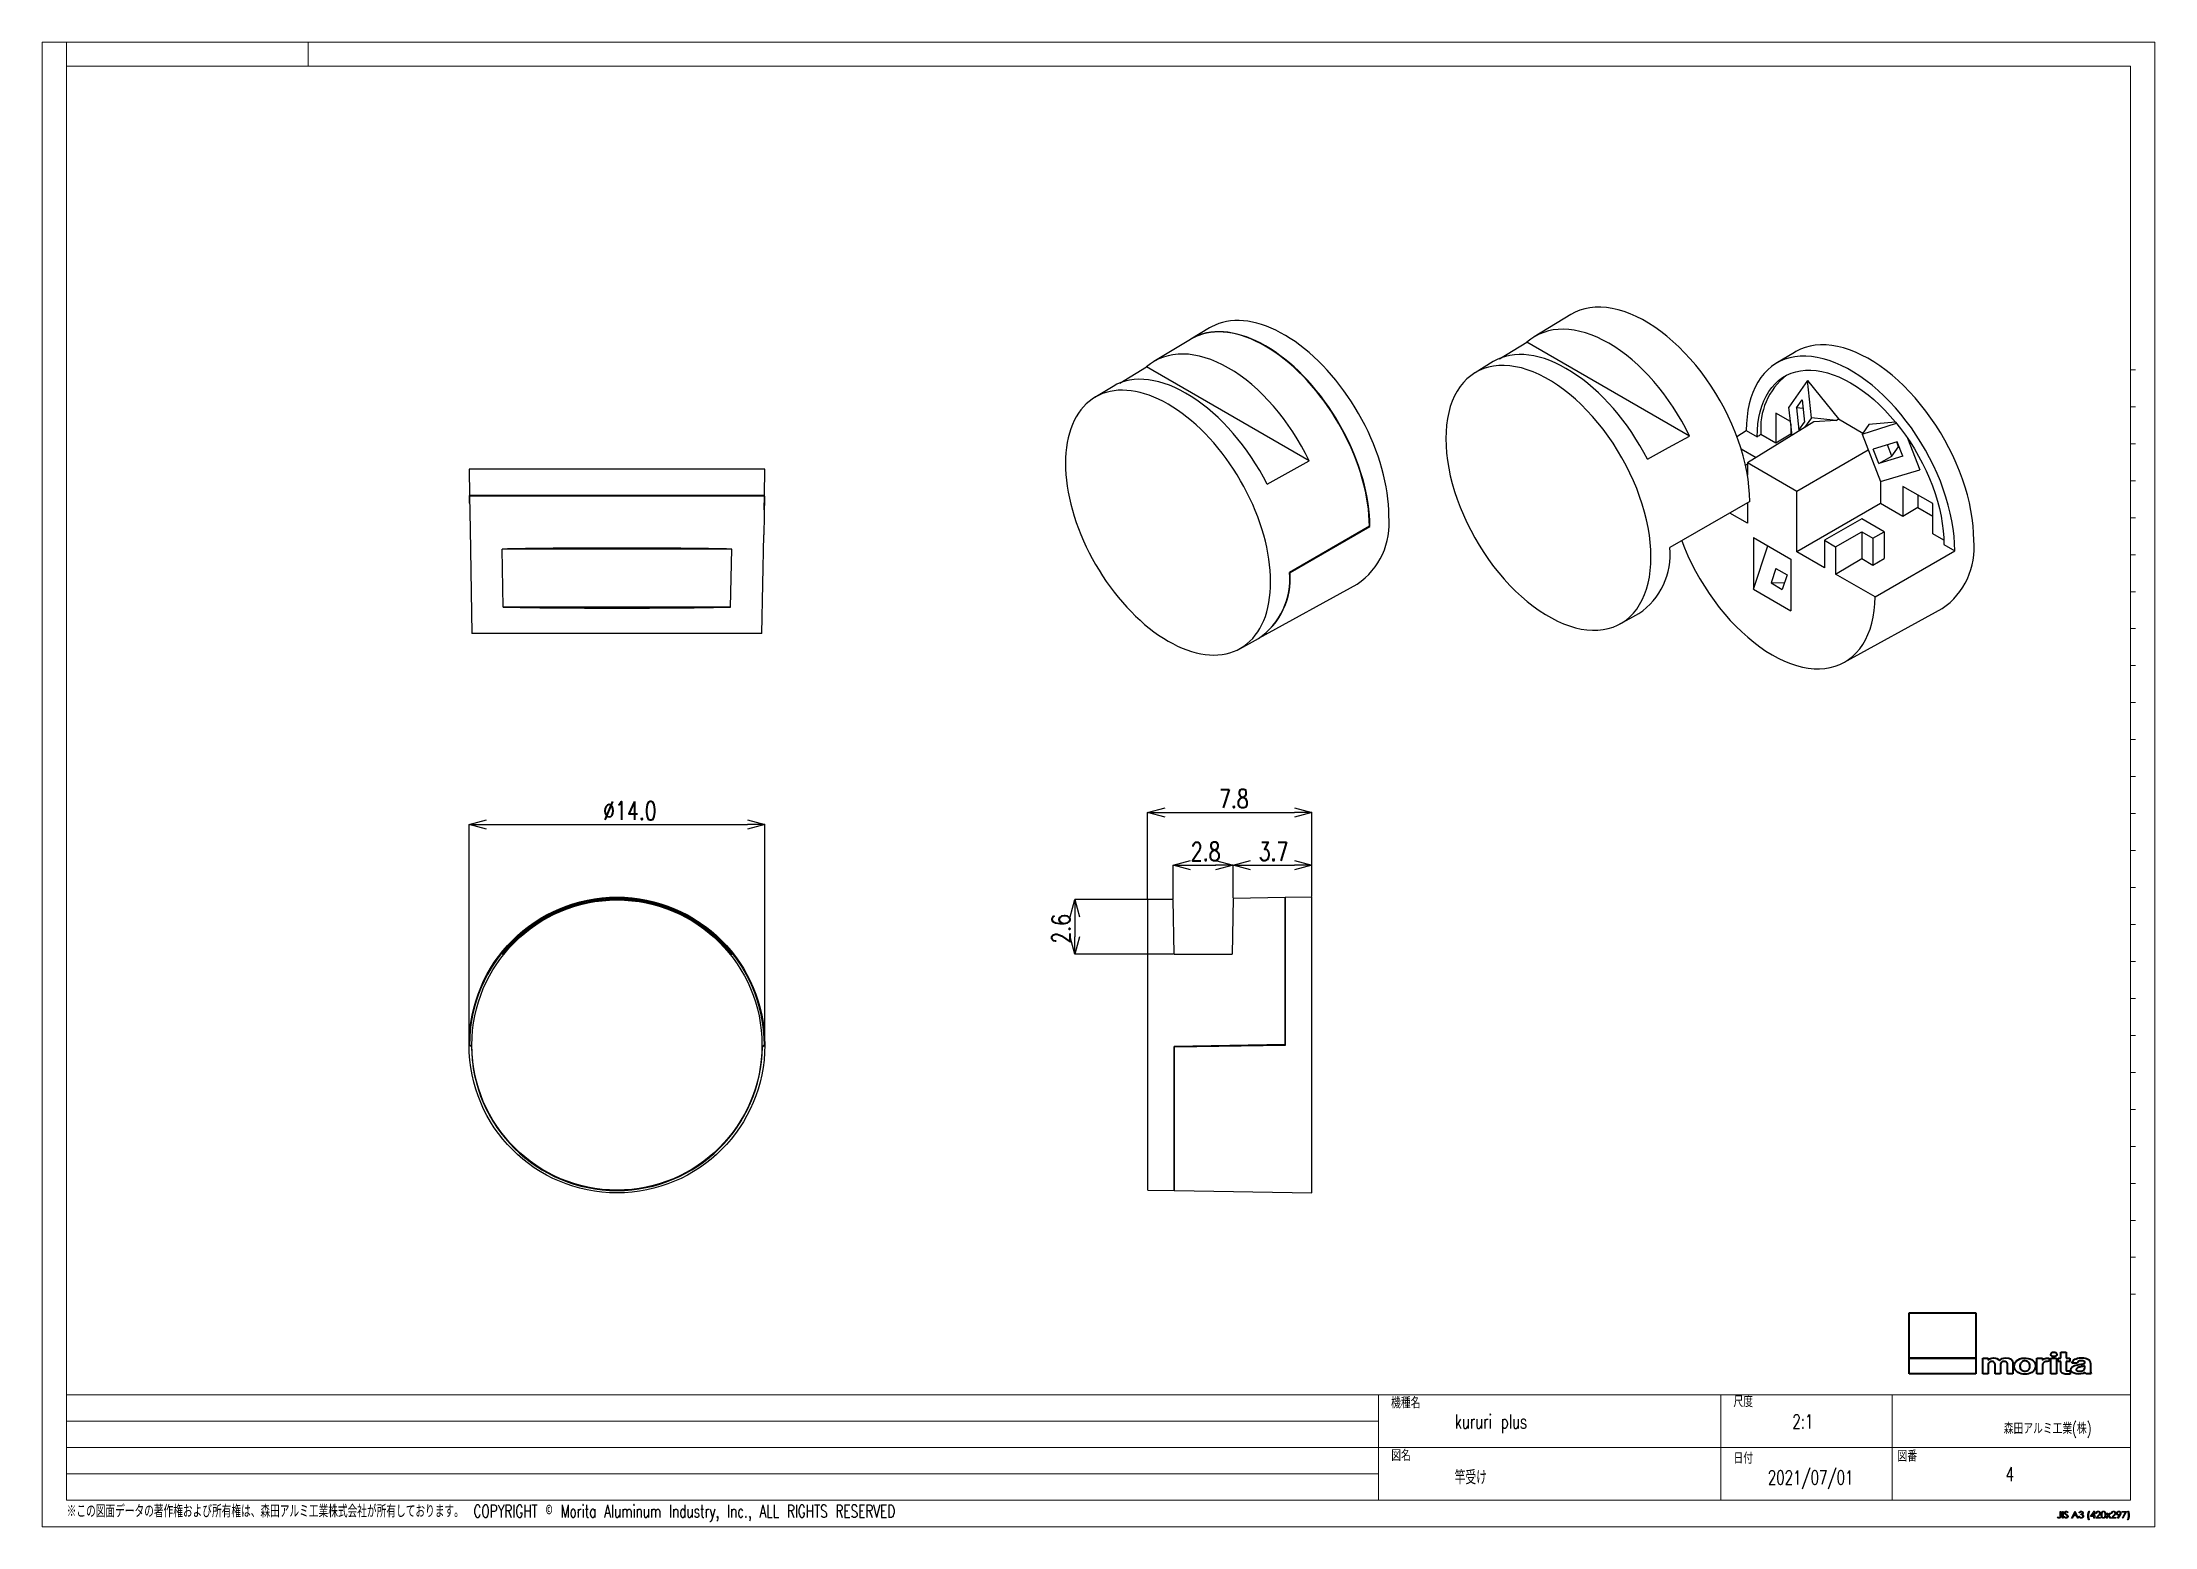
# Model space of a CAD drawing. Header units: millimetres. Extents: x -1 to 4006, y -1 to 3162.
# Drawn here: x 849.1 to 1049, y 2881.1 to 3021.6 of the extents above; entities that cross this region are included whole.
import ezdxf

# ---------------------------------------------------------------- set-up
doc = ezdxf.new("R2010")
doc.units = ezdxf.units.MM
doc.header["$PDSIZE"] = -1
doc.layers.add('レイヤー_1', color=179, linetype='Continuous')
doc.styles.add('SLDTEXTSTYLE0', font='TXT', dxfattribs={"width": 0.7, "bigfont": 'bigfont'})
doc.styles.add('SLDTEXTSTYLE1', font='TXT', dxfattribs={"width": 0.75, "bigfont": 'bigfont'})
doc.dimstyles.new('SLDDIMSTYLE10', dxfattribs={"dimtxt": 1.75, "dimasz": 1.651, "dimexe": 0, "dimexo": 0.0625, "dimgap": 0.4375, "dimtad": 1, "dimdec": 1, "dimlfac": 0.5, "dimrnd": 1e-09, "dimzin": 12, "dimdsep": 46, "dimtxsty": 'SLDTEXTSTYLE1', "dimblk1": 'OPEN30', "dimblk2": 'OPEN30', "dimsah": 1, "dimcen": 0.09, "dimadec": 0, "dimazin": 3, "dimtfac": 1, "dimtdec": 1, "dimtofl": 0, "dimtmove": 0, "dimatfit": 3, "dimldrblk": 'OPEN30', "dimfxl": 1, "dimfrac": 2, "dimtolj": 1, "dimtzin": 12, "dimarcsym": 0})
doc.dimstyles.new('SLDDIMSTYLE11', dxfattribs={"dimtxt": 1.75, "dimasz": 1.651, "dimexe": 0, "dimexo": 0.0625, "dimgap": 0.4375, "dimtad": 1, "dimdec": 1, "dimlfac": 0.5, "dimrnd": 1e-09, "dimzin": 12, "dimdsep": 46, "dimtxsty": 'SLDTEXTSTYLE1', "dimblk1": 'OPEN30', "dimblk2": 'OPEN30', "dimsah": 1, "dimcen": 0.09, "dimadec": 0, "dimazin": 3, "dimtfac": 1, "dimtdec": 1, "dimtmove": 0, "dimatfit": 0, "dimldrblk": 'OPEN30', "dimfxl": 1, "dimfrac": 2, "dimtolj": 1, "dimtzin": 12, "dimarcsym": 0})
doc.dimstyles.new('SLDDIMSTYLE9', dxfattribs={"dimtxt": 1.75, "dimasz": 1.651, "dimexe": 0, "dimexo": 0.0625, "dimgap": 0.4375, "dimtad": 1, "dimdec": 1, "dimlfac": 0.5, "dimrnd": 1e-09, "dimzin": 4, "dimdsep": 46, "dimtxsty": 'SLDTEXTSTYLE1', "dimblk1": 'OPEN30', "dimblk2": 'OPEN30', "dimsah": 1, "dimcen": 0.09, "dimadec": 0, "dimazin": 1, "dimtfac": 1, "dimtdec": 1, "dimtofl": 0, "dimtmove": 0, "dimatfit": 3, "dimldrblk": 'OPEN30', "dimfxl": 1, "dimfrac": 2, "dimtolj": 1, "dimtzin": 12, "dimarcsym": 0})

msp = doc.modelspace()

# ---------------------------------------------------------------- texts
at = {"color": 7, "linetype": 'Continuous', "lineweight": 0, "ltscale": 0.5, "style": 'SLDTEXTSTYLE0'}
for s, insert, char_height, attachment_point in [('2:1', (1015.73076, 2891.67825), 1.322917, 2), ('図番', (1024.69298, 2888.29212), 1.058333, 1)]:
    msp.add_mtext(s, dxfattribs=dict(at, insert=insert, char_height=char_height, attachment_point=attachment_point))
at = {"layer": 'レイヤー_1', "ltscale": 0.5, "style": 'SLDTEXTSTYLE0'}
for s, insert, char_height, attachment_point in [('尺度', (1009.16412, 2893.44175), 1.058333, 1), ('機種名', (976.75472, 2893.32866), 1.058333, 1), ('kururi plus', (982.77306, 2891.67825), 1.3229167, 1), ('森田アルミ工業(株)', (1034.7471, 2890.89199), 1.058333, 1), ('図名', (976.77068, 2888.357), 1.058333, 1), ('日付', (1009.16412, 2888.09295), 1.058333, 1), ('竿受け', (982.77306, 2886.39522), 1.322917, 1), ('2021/07/01', (1012.42135, 2886.39522), 1.322917, 1), ('4', (1035.32744, 2886.69851), 1.32292, 2), ('※この図面データの著作権および所有権は、森田アルミ工業株式会社が所有しております。\u3000COPYRIGHT © Morita Aluminum Industry, Inc., ALL RIGHTS RESERVED', (851.39133, 2883.13297), 1.190625, 1)]:
    msp.add_mtext(s, dxfattribs=dict(at, insert=insert, char_height=char_height, attachment_point=attachment_point))

# ---------------------------------------------------------------- blocks, each defined once
blk = doc.blocks.new('morita')
at = {"layer": 'レイヤー_1', "color": 19, "lineweight": 35}
for p, q in [((83, 132.5), (88, 132.5)), ((83, 117.5), (83, 132.5)), ((88, 132.5), (88, 130.5)), ((88, 126), (88, 117.5)), ((94.5, 117.5), (94.5, 126.8)), ((99.7, 126), (99.7, 117.5)), ((106.3, 117.5), (106.3, 126.8)), ((111.3, 127.8), (111.3, 117.5)), ((134.2, 132.5), (139.4, 132.5)), ((134.2, 117.6), (134.2, 132.5)), ((139.4, 132.5), (139.4, 130.6)), ((139.4, 125.8), (139.4, 117.6)), ((145.8, 129.5), (145, 129.5)), ((145.8, 132.6), (145.8, 129.5)), ((147.3, 117.5), (147.3, 132.4)), ((147.3, 132.4), (152.7, 132.4)), ((152.7, 132.4), (152.7, 117.5)), ((154.2, 132.4), (156.9, 132.4)), ((154.2, 129.4), (154.2, 132.4)), ((156.9, 129.4), (154.2, 129.4)), ((156.9, 132.4), (156.9, 138)), ((156.9, 138), (161.9, 138)), ((156.9, 120.5), (156.9, 129.4)), ((161.9, 138), (161.9, 132.4)), ((161.9, 132.4), (165.4, 132.4)), ((165.4, 129.4), (161.9, 129.4)), ((161.9, 129.4), (161.9, 121.2)), ((163.3, 120.4), (165.5, 120.4)), ((165.4, 132.4), (165.4, 129.4)), ((165.5, 120.4), (165.5, 117.4)), ((172.2, 127.7), (167.2, 127.7)), ((179.5, 123.3), (179.5, 125.2)), ((184.8, 127.2), (184.8, 121.5)), ((88, 117.5), (83, 117.5)), ((99.7, 117.5), (94.5, 117.5)), ((111.3, 117.5), (106.3, 117.5)), ((139.4, 117.6), (134.2, 117.6)), ((152.7, 117.5), (147.3, 117.5)), ((165.5, 117.4), (162.2, 117.4)), ((180.4, 117.6), (179.9, 119)), ((185.6, 117.6), (180.4, 117.6))]:
    blk.add_line(p, q, dxfattribs=at)
for points in [[(88, 130.5), (89.3, 131.9), (91, 132.7), (93.2, 132.7)], [(89.2, 128.7), (88.4, 128.1), (88, 127.2), (88, 126)], [(91.3, 129.4), (90.5, 129.4), (89.8, 129.2), (89.2, 128.7)], [(93.2, 129), (92.8, 129.3), (92.1, 129.4), (91.3, 129.4)], [(93.2, 132.7), (95.6, 132.7), (97.4, 131.8), (98.8, 130.2)], [(94.5, 126.8), (94.5, 127.8), (94, 128.6), (93.2, 129)], [(98.8, 130.2), (100.2, 131.8), (102.2, 132.7), (104.9, 132.7)], [(100.7, 128.7), (100, 128.2), (99.7, 127.3), (99.7, 126)], [(103, 129.4), (102, 129.4), (101.3, 129.2), (100.7, 128.7)], [(104.9, 129), (104.4, 129.3), (103.8, 129.4), (103, 129.4)], [(104.9, 132.7), (109.2, 132.7), (111.3, 131), (111.3, 127.8)], [(106.3, 126.8), (106.3, 127.8), (105.8, 128.5), (104.9, 129)], [(112.7, 125), (112.7, 126.8), (113.5, 128.4), (115, 129.9)], [(116.4, 118.9), (114, 120.2), (112.7, 122.3), (112.7, 125)], [(115, 129.9), (116.6, 131.5), (119, 132.4), (122.1, 132.6)], [(118.1, 125.4), (118, 124.1), (118.2, 123), (118.8, 122.2)], [(119.9, 128.8), (118.8, 128), (118.2, 126.9), (118.1, 125.4)], [(118.8, 122.2), (119.5, 121.1), (120.6, 120.4), (122.1, 120.1)], [(122.1, 132.6), (124.8, 132.7), (127.1, 132.2), (129.1, 131.1)], [(122.1, 120.1), (124, 120), (125.4, 120.4), (126.3, 121.4)], [(126.3, 121.4), (126.9, 122), (127.3, 122.9), (127.5, 124.1)], [(127.5, 124.1), (127.6, 125.7), (127.4, 127), (126.8, 127.9)], [(139.4, 130.6), (140.4, 131.5), (141.6, 132.1), (142.9, 132.4)], [(141, 128.6), (139.9, 127.8), (139.4, 126.9), (139.4, 125.8)], [(145, 129.5), (143.3, 129.5), (142, 129.2), (141, 128.6)], [(142.9, 132.4), (143.8, 132.6), (144.8, 132.7), (145.8, 132.6)], [(150.1, 133.9), (149.3, 133.9), (148.7, 134), (148.2, 134.3)], [(152, 134.3), (151.6, 134), (150.9, 133.9), (150.1, 133.9)], [(158.1, 118.2), (157.3, 118.6), (156.9, 119.4), (156.9, 120.5)], [(161.9, 121.2), (161.9, 120.7), (162.4, 120.4), (163.3, 120.4)], [(166.3, 121.2), (165.9, 123.8), (168.1, 125.5), (172.9, 126.2)], [(171.4, 117.7), (168.4, 118.2), (166.7, 119.4), (166.3, 121.2)], [(167.2, 127.7), (167.4, 129.1), (168.4, 130.4), (170, 131.4)], [(170, 131.4), (171.5, 132.3), (173.6, 132.7), (176.2, 132.7)], [(174, 123.8), (172, 123.3), (171.1, 122.5), (171.4, 121.4)], [(171.4, 121.4), (171.7, 120.3), (172.9, 119.9), (175, 120)], [(173.8, 129.7), (173.2, 129.4), (172.4, 128.8), (172.2, 127.7)], [(172.9, 126.2), (175.3, 126.5), (176.9, 126.8), (177.8, 127)], [(177.6, 130), (176.2, 130.2), (174.7, 130), (173.8, 129.7)], [(177.3, 124.6), (176.2, 124.4), (175.1, 124.1), (174, 123.8)], [(175, 120), (176.5, 120.1), (177.7, 120.5), (178.5, 121.3)], [(176.2, 132.7), (178.9, 132.7), (181, 132.3), (182.5, 131.5)], [(179.5, 125.2), (179.2, 125), (178.4, 124.8), (177.3, 124.6)], [(179.5, 128.3), (179.5, 129.1), (178.9, 129.6), (177.6, 130)], [(177.8, 127), (179, 127.2), (179.5, 127.7), (179.5, 128.3)], [(178.5, 121.3), (179.2, 121.9), (179.5, 122.6), (179.5, 123.3)], [(182.5, 131.5), (184, 130.7), (184.8, 129.2), (184.8, 127.2)], [(184.8, 121.5), (184.8, 120.1), (185, 118.8), (185.6, 117.6)], [(162.2, 117.4), (160.4, 117.4), (159, 117.6), (158.1, 118.2)], [(179.9, 119), (177.2, 117.5), (174.4, 117.1), (171.4, 117.7)]]:
    blk.add_open_spline(points, degree=3, dxfattribs=at)
for points, knots in [([(126.8, 127.9), (126, 129.2), (124.7, 129.9), (123, 129.9), (121.7, 129.9), (120.7, 129.5), (119.9, 128.8)], [5, 5, 5, 5, 6, 6, 6, 7, 7, 7, 7]), ([(129.1, 131.1), (131.5, 129.8), (132.7, 127.8), (132.7, 125.2), (132.7, 122.3), (131.6, 120.2), (129.3, 118.9)], [3, 3, 3, 3, 4, 4, 4, 5, 5, 5, 5]), ([(148.2, 134.3), (147.6, 134.6), (147.3, 135.2), (147.3, 136), (147.3, 136.8), (147.6, 137.4), (148.2, 137.7)], [1, 1, 1, 1, 2, 2, 2, 3, 3, 3, 3]), ([(148.2, 137.7), (148.7, 138), (149.3, 138.1), (150.1, 138.1), (150.9, 138.1), (151.6, 138), (152, 137.7)], [3, 3, 3, 3, 4, 4, 4, 5, 5, 5, 5]), ([(152, 137.7), (152.6, 137.4), (152.9, 136.8), (152.9, 136), (152.9, 135.2), (152.6, 134.6), (152, 134.3)], [5, 5, 5, 5, 6, 6, 6, 7, 7, 7, 7]), ([(129.3, 118.9), (127.4, 117.9), (125.3, 117.3), (122.8, 117.3), (120.4, 117.3), (118.2, 117.9), (116.4, 118.9)], [5, 5, 5, 5, 6, 6, 6, 7, 7, 7, 7])]:
    blk.add_open_spline(points, degree=3, knots=knots, dxfattribs=at)
blk = doc.blocks.new('square')
at = {"layer": 'レイヤー_1', "color": 19, "lineweight": 35}
for p, q in [((13.1, 132.5), (13.1, 175.3)), ((13.1, 175.3), (76.3, 175.3)), ((76.3, 175.3), (76.3, 132.5)), ((76.3, 132.5), (13.1, 132.5)), ((13.1, 117.6), (13.1, 132.5)), ((13.1, 132.5), (76.3, 132.5)), ((76.3, 132.5), (76.3, 117.6)), ((76.3, 117.6), (13.1, 117.6))]:
    blk.add_line(p, q, dxfattribs=at)
blk = doc.blocks.new('moritalogo')
at = {"color": 7, "linetype": 'Continuous'}
for name in ['square', 'morita']:
    blk.add_blockref(name, (0, 0), dxfattribs=at)
blk = doc.blocks.new('_Open30')
at = {"color": 0, "linetype": 'ByBlock', "lineweight": -2}
for p, q in [((-1, 0.267949), (0, 0)), ((0, 0), (-1, -0.267949)), ((0, 0), (-1, 0))]:
    blk.add_line(p, q, dxfattribs=at)
blk = doc.blocks.new('*D80')
at = {"layer": 'Defpoints', "color": 0, "ltscale": 0.5}
for p in [(917.48, 2947.52), (889.48, 2926.66), (917.48, 2926.66)]:
    blk.add_point(p, dxfattribs=at)
at = {"layer": 'レイヤー_1', "color": 0, "lineweight": -2, "ltscale": 0.5}
for p, q in [((889.48, 2926.72), (889.48, 2947.52)), ((891.13, 2947.52), (915.82, 2947.52)), ((917.48, 2926.72), (917.48, 2947.52))]:
    blk.add_line(p, q, dxfattribs=at)
at = {"layer": 'レイヤー_1', "color": 0, "lineweight": -2, "ltscale": 0.5, "xscale": 1.650999999999999, "yscale": 1.650999999999999, "zscale": 1.650999999999999, "rotation": 180}
blk.add_blockref('_Open30', (889.48, 2947.52), dxfattribs=at)
at = {"layer": 'レイヤー_1', "color": 0, "lineweight": -2, "ltscale": 0.5, "xscale": 1.650999999999999, "yscale": 1.650999999999999, "zscale": 1.650999999999999}
blk.add_blockref('_Open30', (917.48, 2947.52), dxfattribs=at)
at = {"layer": 'レイヤー_1', "color": 0, "ltscale": 0.5, "insert": (904.7, 2949.71), "char_height": 1.75, "attachment_point": 2, "style": 'SLDTEXTSTYLE1'}
blk.add_mtext('\\A1;%%c14.0', dxfattribs=at)
blk = doc.blocks.new('*D81')
at = {"layer": 'Defpoints', "color": 0, "ltscale": 0.5}
for p in [(969.26, 2948.66), (953.71, 2940.39), (969.26, 2940.66)]:
    blk.add_point(p, dxfattribs=at)
at = {"layer": 'レイヤー_1', "color": 0, "lineweight": -2, "ltscale": 0.5}
for p, q in [((953.71, 2940.45), (953.71, 2948.66)), ((955.36, 2948.66), (967.61, 2948.66)), ((969.26, 2940.72), (969.26, 2948.66))]:
    blk.add_line(p, q, dxfattribs=at)
at = {"layer": 'レイヤー_1', "color": 0, "lineweight": -2, "ltscale": 0.5, "xscale": 1.650999999999999, "yscale": 1.650999999999999, "zscale": 1.650999999999999, "rotation": 180}
blk.add_blockref('_Open30', (953.71, 2948.66), dxfattribs=at)
at = {"layer": 'レイヤー_1', "color": 0, "lineweight": -2, "ltscale": 0.5, "xscale": 1.650999999999999, "yscale": 1.650999999999999, "zscale": 1.650999999999999}
blk.add_blockref('_Open30', (969.26, 2948.66), dxfattribs=at)
at = {"layer": 'レイヤー_1', "color": 0, "ltscale": 0.5, "insert": (961.87, 2950.85), "char_height": 1.75, "attachment_point": 2, "style": 'SLDTEXTSTYLE1'}
blk.add_mtext('\\A1;7.8', dxfattribs=at)
blk = doc.blocks.new('*D82')
at = {"layer": 'Defpoints', "color": 0, "ltscale": 0.5}
for p in [(961.8, 2943.67), (956.12, 2940.43), (961.8, 2940.53)]:
    blk.add_point(p, dxfattribs=at)
at = {"layer": 'レイヤー_1', "color": 0, "lineweight": -2, "ltscale": 0.5}
for p, q in [((956.12, 2940.49), (956.12, 2943.67)), ((957.77, 2943.67), (960.15, 2943.67)), ((961.8, 2940.59), (961.8, 2943.67))]:
    blk.add_line(p, q, dxfattribs=at)
at = {"layer": 'レイヤー_1', "color": 0, "lineweight": -2, "ltscale": 0.5, "xscale": 1.650999999999999, "yscale": 1.650999999999999, "zscale": 1.650999999999999, "rotation": 180}
blk.add_blockref('_Open30', (956.12, 2943.67), dxfattribs=at)
at = {"layer": 'レイヤー_1', "color": 0, "lineweight": -2, "ltscale": 0.5, "xscale": 1.650999999999999, "yscale": 1.650999999999999, "zscale": 1.650999999999999}
blk.add_blockref('_Open30', (961.8, 2943.67), dxfattribs=at)
at = {"layer": 'レイヤー_1', "color": 0, "ltscale": 0.5, "insert": (959.2, 2945.85), "char_height": 1.75, "attachment_point": 2, "style": 'SLDTEXTSTYLE1'}
blk.add_mtext('\\A1;2.8', dxfattribs=at)
blk = doc.blocks.new('*D83')
at = {"layer": 'Defpoints', "color": 0, "ltscale": 0.5}
for p in [(969.26, 2943.67), (961.8, 2940.53), (969.26, 2940.66)]:
    blk.add_point(p, dxfattribs=at)
at = {"layer": 'レイヤー_1', "color": 0, "lineweight": -2, "ltscale": 0.5}
for p, q in [((961.8, 2940.59), (961.8, 2943.67)), ((963.46, 2943.67), (967.61, 2943.67)), ((969.26, 2940.72), (969.26, 2943.67))]:
    blk.add_line(p, q, dxfattribs=at)
at = {"layer": 'レイヤー_1', "color": 0, "lineweight": -2, "ltscale": 0.5, "xscale": 1.650999999999999, "yscale": 1.650999999999999, "zscale": 1.650999999999999, "rotation": 180}
blk.add_blockref('_Open30', (961.8, 2943.67), dxfattribs=at)
at = {"layer": 'レイヤー_1', "color": 0, "lineweight": -2, "ltscale": 0.5, "xscale": 1.650999999999999, "yscale": 1.650999999999999, "zscale": 1.650999999999999}
blk.add_blockref('_Open30', (969.26, 2943.67), dxfattribs=at)
at = {"layer": 'レイヤー_1', "color": 0, "ltscale": 0.5, "insert": (965.63, 2945.85), "char_height": 1.75, "attachment_point": 2, "style": 'SLDTEXTSTYLE1'}
blk.add_mtext('\\A1;3.7', dxfattribs=at)
blk = doc.blocks.new('*D84')
at = {"layer": 'Defpoints', "color": 0, "ltscale": 0.5}
for p in [(956.12, 2940.43), (946.82, 2935.26), (956.21, 2935.26)]:
    blk.add_point(p, dxfattribs=at)
at = {"layer": 'レイヤー_1', "color": 0, "lineweight": -2, "ltscale": 0.5}
for p, q in [((956.06, 2940.43), (946.82, 2940.43)), ((946.82, 2938.78), (946.82, 2936.91)), ((956.15, 2935.26), (946.82, 2935.26))]:
    blk.add_line(p, q, dxfattribs=at)
at = {"layer": 'レイヤー_1', "color": 0, "lineweight": -2, "ltscale": 0.5, "xscale": 1.650999999999999, "yscale": 1.650999999999999, "zscale": 1.650999999999999}
for p, rotation in [((946.82, 2940.43), 90), ((946.82, 2935.26), 270)]:
    blk.add_blockref('_Open30', p, dxfattribs=dict(at, rotation=rotation))
at = {"layer": 'レイヤー_1', "color": 0, "ltscale": 0.5, "insert": (944.64, 2937.66), "char_height": 1.75, "attachment_point": 2, "rotation": 90, "style": 'SLDTEXTSTYLE1'}
blk.add_mtext('\\A1;2.6', dxfattribs=at)

# ---------------------------------------------------------------- dimensions: what is measured, and where the dimension line sits
at = {"layer": 'レイヤー_1', "ltscale": 0.5}
dim = msp.add_linear_dim(base=(917.47568, 2947.51971), p1=(889.47568, 2926.65834), p2=(917.47568, 2926.65834), text='%%c<>', dimstyle='SLDDIMSTYLE9', dxfattribs=at)
dim.commit()
dim.dimension.update_dxf_attribs({"geometry": '*D80', "text_midpoint": (904.6996, 2947.51971), "dimtype": 160})
for base, p1, p2, dimstyle, picture, middle in [((969.2629, 2948.65834), (953.7129, 2940.38691), (969.2629, 2940.65834), 'SLDDIMSTYLE10', '*D81', (961.86736, 2948.65834)), ((961.80488, 2943.66588), (956.12264, 2940.42898), (961.80488, 2940.52816), 'SLDDIMSTYLE11', '*D82', (959.20332, 2943.66588)), ((969.2629, 2943.66588), (961.80488, 2940.52816), (969.2629, 2940.65834), 'SLDDIMSTYLE11', '*D83', (965.63187, 2943.66588))]:
    dim = msp.add_linear_dim(base=base, p1=p1, p2=p2, dimstyle=dimstyle, dxfattribs=at)
    dim.commit()
    dim.dimension.update_dxf_attribs({"geometry": picture, "text_midpoint": middle, "dimtype": 160})
dim = msp.add_linear_dim(base=(946.82293, 2935.25834), p1=(956.12264, 2940.42898), p2=(956.2129, 2935.25834), angle=90, dimstyle='SLDDIMSTYLE11', dxfattribs=at)
dim.commit()
dim.dimension.update_dxf_attribs({"geometry": '*D84', "text_midpoint": (946.82293, 2937.65579), "dimtype": 160})

# ---------------------------------------------------------------- linework, layer by layer
at = {"color": 7, "linetype": 'Continuous', "lineweight": 25, "ltscale": 0.5}
for p, q in [((993.77605, 2995.78913), (990.29791, 2993.68086)), ((959.55702, 2994.52484), (957.81133, 2993.4667)), ((957.77642, 2993.44554), (954.29829, 2991.33727)), ((987.03031, 2991.61872), (989.6102, 2993.176)), ((1004.99639, 2984.29374), (989.6102, 2993.176)), ((1014.9313, 2992.21759), (1013.18561, 2991.15945)), ((951.06589, 2989.29638), (953.61058, 2990.83241)), ((968.99676, 2981.95015), (953.61058, 2990.83241)), ((986.43177, 2991.3374), (984.6985, 2990.28678)), ((1016.17028, 2989.55511), (1014.40252, 2987.0399)), ((1016.17028, 2989.55511), (1019.10025, 2985.91027)), ((1016.54917, 2986.01969), (1016.17028, 2989.55511)), ((950.43215, 2988.99381), (948.69887, 2987.94319)), ((1015.12648, 2986.97989), (1015.65681, 2987.73446)), ((1015.65681, 2987.73446), (1015.89606, 2985.5968)), ((1016.77769, 2985.63719), (1010.48511, 2981.74641)), ((1014.56218, 2985.67215), (1013.17777, 2986.47135)), ((1013.17777, 2986.47135), (1013.17777, 2983.62058)), ((1014.71513, 2984.36188), (1014.40252, 2987.0399)), ((1015.12648, 2986.97989), (1015.36573, 2984.84224)), ((1015.74894, 2986.91128), (1015.12648, 2986.97989)), ((1015.36573, 2984.84224), (1015.89606, 2985.5968)), ((1016.54917, 2986.01969), (1015.89809, 2985.09333)), ((1018.88317, 2985.78176), (1016.54917, 2986.01969)), ((1018.88317, 2985.78176), (1016.77769, 2985.63719)), ((1018.88317, 2985.78176), (1019.10025, 2985.91027)), ((1019.10025, 2985.91027), (1021.40272, 2984.58108)), ((1021.3333, 2984.48268), (1024.58158, 2985.51832)), ((1024.50217, 2985.61512), (1021.97264, 2985.38894)), ((1009.47156, 2984.2583), (1010.3802, 2984.82025)), ((1010.3802, 2984.82025), (1011.41, 2984.22576)), ((1013.17777, 2983.62058), (1011.76356, 2984.43699)), ((1014.59198, 2984.46549), (1013.17777, 2983.62058)), ((1014.59198, 2985.41679), (1014.59198, 2984.46549)), ((1014.59198, 2984.46549), (1014.71105, 2984.39676)), ((1021.97264, 2985.38894), (1021.3333, 2984.48268)), ((1021.3333, 2984.48268), (1023.07207, 2980.00118)), ((1024.65914, 2983.76233), (1022.3993, 2983.06737)), ((1024.79968, 2983.26738), (1024.61313, 2983.74818)), ((1025.18947, 2982.39546), (1024.65914, 2983.76233)), ((1025.64255, 2984.09554), (1026.80227, 2981.10648)), ((1011.29864, 2982.24942), (1009.89206, 2983.06143)), ((1010.29718, 2981.54272), (1010.48511, 2981.65121)), ((1010.48511, 2981.74641), (1010.48511, 2980.58706)), ((1015.16332, 2979.04573), (1010.48511, 2981.74641)), ((1021.92768, 2982.95074), (1015.16332, 2979.04573)), ((1022.92963, 2981.7005), (1022.3993, 2983.06737)), ((1022.92963, 2981.7005), (1024.15132, 2982.40577)), ((1025.18947, 2982.39546), (1022.92963, 2981.7005)), ((1024.15132, 2982.40577), (1023.73523, 2983.47821)), ((1024.15132, 2982.40577), (1024.79968, 2983.26738)), ((1024.79968, 2983.26738), (1024.84945, 2983.27183)), ((889.47568, 2981.15543), (889.5193, 2978.65673)), ((917.47568, 2981.15543), (889.47568, 2981.15543)), ((917.4323, 2978.66996), (917.47568, 2981.15543)), ((1023.07207, 2980.00118), (1026.80227, 2981.10648)), ((1023.07727, 2980.00272), (1023.07727, 2977.90572)), ((1028.02701, 2977.89906), (1025.19859, 2979.53188)), ((1025.19859, 2979.53188), (1025.19859, 2976.68111)), ((917.43204, 2978.65543), (889.51932, 2978.65543)), ((889.53199, 2977.93444), (889.51932, 2978.65543)), ((889.52028, 2978.60543), (889.57459, 2975.49299)), ((917.43108, 2978.60543), (889.52028, 2978.60543)), ((895.39278, 2978.60543), (895.3305, 2978.65543)), ((897.88318, 2978.60543), (897.82177, 2978.65543)), ((901.2303, 2978.65543), (901.19954, 2978.60543)), ((905.72107, 2978.65543), (905.75182, 2978.60543)), ((909.06818, 2978.60543), (909.12959, 2978.65543)), ((911.55858, 2978.60543), (911.62086, 2978.65543)), ((917.43108, 2978.60543), (917.36724, 2974.95894)), ((917.40836, 2977.30756), (917.43204, 2978.65543)), ((1010.70679, 2978.0971), (1003.15217, 2973.73635)), ((1010.48511, 2977.96914), (1010.48511, 2976.03775)), ((1015.16332, 2973.33708), (1015.16332, 2979.04573)), ((1023.07727, 2977.90572), (1015.16332, 2973.33708)), ((1025.19859, 2976.68111), (1023.07727, 2977.90572)), ((1026.6128, 2977.52602), (1025.19859, 2976.68111)), ((1026.6128, 2978.71547), (1026.6128, 2977.52602)), ((1026.6128, 2977.52602), (1028.02701, 2976.70962)), ((1028.02701, 2975.04829), (1028.02701, 2977.89906)), ((974.70716, 2975.75351), (967.15255, 2971.39276)), ((967.18812, 2971.37293), (974.7432, 2975.73341)), ((974.70716, 2975.75422), (974.7432, 2975.73341)), ((1010.48511, 2976.03775), (1008.81221, 2977.00349)), ((1021.3095, 2976.47028), (1017.77396, 2974.42926)), ((1023.43082, 2975.24567), (1021.3095, 2976.47028)), ((889.57452, 2975.4929), (889.74711, 2965.60543)), ((892.71865, 2968.10543), (892.596, 2973.60543)), ((914.35536, 2973.60543), (892.596, 2973.60543)), ((917.20426, 2965.60543), (917.36752, 2974.95869)), ((1011.05645, 2974.69126), (1014.59198, 2972.65024)), ((1011.05645, 2974.69126), (1011.05645, 2969.79201)), ((1011.05645, 2969.79201), (1012.4293, 2973.89873)), ((1017.77396, 2974.42926), (1017.77396, 2971.82998)), ((1017.77396, 2974.42926), (1018.83462, 2973.81695)), ((1018.83462, 2973.81695), (1021.3095, 2975.24567)), ((1018.83462, 2973.81695), (1018.83462, 2971.21768)), ((1021.3095, 2975.24567), (1022.37016, 2974.63336)), ((1021.3095, 2975.24567), (1021.3095, 2972.69628)), ((1022.37016, 2974.63336), (1023.43082, 2975.24567)), ((1022.37016, 2974.63336), (1022.37016, 2972.08397)), ((1023.43082, 2975.24567), (1023.43082, 2972.71766)), ((1029.08035, 2974.44021), (1028.02701, 2975.04829)), ((1029.08767, 2974.02066), (1030.11748, 2973.42616)), ((1013.17182, 2971.75859), (1012.72357, 2970.38977)), ((1013.17182, 2971.75859), (1014.23248, 2971.14629)), ((1014.59198, 2972.65024), (1014.59198, 2967.75099)), ((1017.77396, 2971.82998), (1015.16332, 2973.33708)), ((1018.83462, 2971.21768), (1021.3095, 2972.69628)), ((1021.3095, 2972.69628), (1022.37016, 2972.08397)), ((1022.37016, 2972.08397), (1023.43082, 2972.71766)), ((1022.5624, 2969.06568), (1030.11748, 2973.42616)), ((964.25038, 2965.16798), (973.55481, 2970.27732)), ((967.18812, 2971.37293), (967.15316, 2971.39311)), ((1011.05645, 2969.79201), (1014.59198, 2967.75099)), ((1012.72357, 2970.38977), (1014.00098, 2970.43935)), ((1012.72357, 2970.38977), (1013.78423, 2969.77746)), ((1014.23248, 2971.14629), (1013.78423, 2969.77746)), ((1022.5624, 2969.06568), (1018.83462, 2971.21768)), ((914.23272, 2968.10543), (892.71865, 2968.10543)), ((1019.62466, 2962.86073), (1028.92909, 2967.97007)), ((917.20426, 2965.60543), (889.74711, 2965.60543)), ((998.42491, 2966.50936), (1000.21422, 2967.49192)), ((962.42529, 2964.16577), (964.2146, 2965.14833)), ((956.12264, 2940.42898), (953.7129, 2940.38691)), ((953.7129, 2926.65834), (953.7129, 2940.38691)), ((956.2129, 2935.25834), (956.12264, 2940.42898)), ((961.80488, 2940.52816), (961.7129, 2935.25834)), ((966.7129, 2940.61383), (961.80488, 2940.52816)), ((966.7129, 2926.70747), (966.7129, 2940.61383)), ((969.2629, 2940.65834), (966.7629, 2940.6147)), ((966.7629, 2926.65834), (966.7629, 2940.6147)), ((969.2629, 2926.65834), (969.2629, 2940.65834)), ((966.7129, 2937.14959), (966.7629, 2937.18605)), ((892.71865, 2935.25834), (892.596, 2935.25834)), ((914.23272, 2935.25834), (914.35536, 2935.25834)), ((956.2129, 2935.25834), (961.7129, 2935.25834)), ((966.7129, 2932.83609), (966.7629, 2932.87104)), ((966.7629, 2930.90313), (966.7129, 2930.92139)), ((889.70382, 2926.47506), (889.51932, 2926.65834)), ((889.51932, 2926.65834), (889.56939, 2926.65834)), ((889.70469, 2926.47506), (889.70382, 2926.47506)), ((917.24755, 2926.47506), (917.24667, 2926.47506)), ((917.43108, 2926.70747), (917.24724, 2926.52419)), ((917.24755, 2926.47506), (917.43204, 2926.65834)), ((917.38181, 2926.65834), (917.43204, 2926.65834)), ((953.7129, 2912.92977), (953.7129, 2926.65834)), ((966.7129, 2926.70747), (956.2129, 2926.52419)), ((956.2129, 2912.88613), (956.2129, 2926.52419)), ((956.2629, 2926.47506), (966.7629, 2926.65834)), ((956.2629, 2926.52506), (956.2629, 2926.47506)), ((956.2629, 2912.88526), (956.2629, 2926.47506)), ((959.7629, 2926.58616), (959.7629, 2926.53616)), ((961.2629, 2926.61234), (961.2629, 2926.56234)), ((969.2629, 2912.65834), (969.2629, 2926.65834)), ((953.7129, 2912.92977), (956.2129, 2912.88613)), ((956.2629, 2912.88526), (969.2629, 2912.65834))]:
    msp.add_line(p, q, dxfattribs=at)
at = {"color": 7, "linetype": 'Continuous', "lineweight": 25, "ltscale": 0.5, "flags": 128}
for points in [[(1010.70679, 2978.0971), (1010.68748, 2978.78172), (1010.63374, 2979.48373), (1010.54574, 2980.20067), (1010.4238, 2980.93003), (1010.26835, 2981.66926), (1010.07992, 2982.41579), (1009.85917, 2983.16699), (1009.60688, 2983.92024), (1009.32394, 2984.67291), (1009.01132, 2985.42237), (1008.67012, 2986.16599), (1008.30154, 2986.90117), (1007.90687, 2987.62535), (1007.48748, 2988.33599), (1007.04484, 2989.03061), (1006.5805, 2989.70678), (1006.09608, 2990.36212), (1005.59327, 2990.99436), (1005.07384, 2991.60128), (1004.53961, 2992.18076), (1003.99243, 2992.73077), (1003.43422, 2993.24939), (1002.86694, 2993.7348), (1002.29257, 2994.18531), (1001.71311, 2994.59934), (1001.1306, 2994.97545), (1000.54706, 2995.31232), (999.96455, 2995.60877), (999.38509, 2995.86376), (998.81072, 2996.07641), (998.24344, 2996.24596), (997.68523, 2996.37183), (997.13805, 2996.45358), (996.60382, 2996.49092), (996.08439, 2996.48372), (995.58158, 2996.43201), (995.09716, 2996.33596), (994.63282, 2996.19591), (994.19018, 2996.01236), (993.77605, 2995.78913)], [(974.70716, 2975.75351), (974.69508, 2976.28553), (974.66206, 2976.82844), (974.60817, 2977.38108), (974.53352, 2977.94228), (974.43828, 2978.51085), (974.32265, 2979.08558), (974.18687, 2979.66525), (974.03123, 2980.24862), (973.85606, 2980.83446), (973.66174, 2981.42153), (973.44867, 2982.00857), (973.21731, 2982.59434), (972.96815, 2983.17759), (972.70172, 2983.75708), (972.41859, 2984.3316), (972.11936, 2984.8999), (971.80466, 2985.46079), (971.47516, 2986.01307), (971.13156, 2986.55558), (970.77459, 2987.08715), (970.40502, 2987.60666), (970.02362, 2988.11301), (969.63121, 2988.60512), (969.22861, 2989.08194), (968.81669, 2989.54246), (968.39632, 2989.9857), (967.96839, 2990.41073), (967.53382, 2990.81663), (967.09352, 2991.20255), (966.64843, 2991.56767), (966.1995, 2991.91121), (965.74768, 2992.23243), (965.29392, 2992.53067), (964.8392, 2992.80527), (964.38449, 2993.05567), (963.93073, 2993.28133), (963.47891, 2993.48177), (963.02998, 2993.65656), (962.58489, 2993.80533), (962.14459, 2993.92777), (961.71001, 2994.02362), (961.28209, 2994.09267), (960.86172, 2994.13477), (960.4498, 2994.14984), (960.0472, 2994.13784), (959.65479, 2994.09881), (959.27339, 2994.03282), (958.90381, 2993.94001), (958.54685, 2993.82058), (958.20325, 2993.67478), (957.87375, 2993.50293), (957.77642, 2993.44554)], [(974.7432, 2975.73341), (974.73267, 2976.2658), (974.7011, 2976.8092), (974.64856, 2977.36247), (974.57517, 2977.92441), (974.48107, 2978.49384), (974.36647, 2979.06954), (974.23161, 2979.65028), (974.07679, 2980.23481), (973.90233, 2980.8219), (973.7086, 2981.41028), (973.49602, 2981.99871), (973.26505, 2982.58592), (973.01616, 2983.17067), (972.7499, 2983.75171), (972.46684, 2984.32779), (972.16757, 2984.89769), (971.85274, 2985.46018), (971.52302, 2986.01408), (971.17911, 2986.5582), (970.82174, 2987.09138), (970.45169, 2987.61247), (970.06973, 2988.12037), (969.67668, 2988.614), (969.27339, 2989.09229), (968.86071, 2989.55424), (968.43952, 2989.99884), (968.01073, 2990.42517), (967.57524, 2990.83229), (967.13399, 2991.21936), (966.68792, 2991.58553), (966.23797, 2991.93003), (965.78512, 2992.25213), (965.33033, 2992.55113), (964.87456, 2992.8264), (964.41879, 2993.07735), (963.964, 2993.30344), (963.51114, 2993.5042), (963.0612, 2993.67919), (962.61513, 2993.82804), (962.17388, 2993.95043), (961.73839, 2994.04611), (961.3096, 2994.11486), (960.88841, 2994.15655), (960.47573, 2994.17107), (960.07244, 2994.15841), (959.67939, 2994.11859), (959.29743, 2994.05168), (958.92738, 2993.95785), (958.57001, 2993.83728), (958.2261, 2993.69023), (957.89638, 2993.51702), (957.7939, 2993.45608)], [(976.54182, 2976.73611), (976.53141, 2977.26622), (976.50021, 2977.80723), (976.44827, 2978.35801), (976.37571, 2978.91739), (976.28268, 2979.48421), (976.16938, 2980.05726), (976.03604, 2980.63535), (975.88294, 2981.21726), (975.71042, 2981.80176), (975.51882, 2982.38763), (975.30856, 2982.97363), (975.08007, 2983.55853), (974.83383, 2984.1411), (974.57037, 2984.72012), (974.29024, 2985.29436), (973.99402, 2985.86263), (973.68234, 2986.42372), (973.35586, 2986.97646), (973.01525, 2987.51968), (972.66125, 2988.05224), (972.29459, 2988.57302), (971.91604, 2989.08092), (971.5264, 2989.57488), (971.12649, 2990.05386), (970.71715, 2990.51686), (970.29923, 2990.96288), (969.87363, 2991.39101), (969.44124, 2991.80034), (969.00295, 2992.19001), (968.5597, 2992.55919), (968.11242, 2992.90712), (967.66205, 2993.23305), (967.20954, 2993.53631), (966.75583, 2993.81626), (966.30188, 2994.07231), (965.84865, 2994.30392), (965.39709, 2994.5106), (964.94814, 2994.69192), (964.50276, 2994.8475), (964.06188, 2994.977), (963.62643, 2995.08017), (963.19731, 2995.15677), (962.77545, 2995.20665), (962.36171, 2995.22971), (961.95698, 2995.2259), (961.5621, 2995.19522), (961.1779, 2995.13773), (960.8052, 2995.05357), (960.44477, 2994.9429), (960.09738, 2994.80597), (959.76375, 2994.64305), (959.55702, 2994.52484)], [(1030.11748, 2973.42616), (1030.10015, 2974.11127), (1030.04821, 2974.81399), (1029.96185, 2975.53183), (1029.84138, 2976.2623), (1029.68721, 2977.00281), (1029.49989, 2977.75077), (1029.28008, 2978.50355), (1029.02854, 2979.25851), (1028.74617, 2980.013), (1028.43394, 2980.76435), (1028.09297, 2981.50995), (1027.72444, 2982.24716), (1027.32966, 2982.97339), (1026.91, 2983.6861), (1026.46695, 2984.38279), (1026.00205, 2985.061), (1025.51695, 2985.71835), (1025.01334, 2986.35254), (1024.493, 2986.96134), (1023.95775, 2987.5426), (1023.40947, 2988.09429), (1022.85008, 2988.61447), (1022.28157, 2989.10131), (1021.70591, 2989.5531), (1021.12513, 2989.96826), (1020.54128, 2990.34532), (1019.9564, 2990.68297), (1019.37254, 2990.98001), (1018.79177, 2991.2354), (1018.21611, 2991.44825), (1017.64759, 2991.6178), (1017.08821, 2991.74347), (1016.53993, 2991.82481), (1016.00468, 2991.86154), (1015.48434, 2991.85352), (1014.98073, 2991.80078), (1014.49562, 2991.70352), (1014.03073, 2991.56207), (1013.58768, 2991.37692), (1013.16802, 2991.14873), (1012.77323, 2990.8783), (1012.40471, 2990.56659), (1012.06373, 2990.21467), (1011.75151, 2989.8238), (1011.46913, 2989.39534), (1011.2176, 2988.9308), (1010.99778, 2988.43181), (1010.81046, 2987.90013), (1010.6563, 2987.33761), (1010.53582, 2986.74624), (1010.44947, 2986.1281), (1010.39753, 2985.48535), (1010.3802, 2984.82025)], [(1031.9161, 2974.42886), (1031.89904, 2975.1096), (1031.84791, 2975.8077), (1031.76289, 2976.52074), (1031.64427, 2977.24627), (1031.49246, 2977.98179), (1031.30799, 2978.72477), (1031.09149, 2979.47263), (1030.84371, 2980.22281), (1030.5655, 2980.97271), (1030.25781, 2981.71976), (1029.92172, 2982.46137), (1029.55838, 2983.195), (1029.16904, 2983.9181), (1028.75504, 2984.6282), (1028.31782, 2985.32283), (1027.85887, 2985.99962), (1027.37979, 2986.65621), (1026.88221, 2987.29036), (1026.36787, 2987.89987), (1025.83852, 2988.48264), (1025.296, 2989.03667), (1024.74217, 2989.56004), (1024.17895, 2990.05095), (1023.60827, 2990.50771), (1023.03211, 2990.92874), (1022.45245, 2991.3126), (1021.87128, 2991.65795), (1021.29062, 2991.96361), (1020.71246, 2992.22853), (1020.13879, 2992.45178), (1019.5716, 2992.63261), (1019.01283, 2992.77039), (1018.46442, 2992.86464), (1017.92826, 2992.91503), (1017.40619, 2992.92141), (1016.90001, 2992.88373), (1016.41147, 2992.80214), (1015.94225, 2992.67691), (1015.49397, 2992.50848), (1015.06817, 2992.29742), (1014.9313, 2992.21759)], [(1001.35401, 2972.84293), (1001.33696, 2973.51685), (1001.28587, 2974.2081), (1001.20093, 2974.91423), (1001.08242, 2975.63277), (1000.93077, 2976.3612), (1000.74651, 2977.09695), (1000.53028, 2977.83745), (1000.28285, 2978.58008), (1000.00508, 2979.32225), (999.69795, 2980.06134), (999.36255, 2980.79477), (999.00003, 2981.51995), (998.61169, 2982.23433), (998.19889, 2982.93541), (997.76306, 2983.62072), (997.30575, 2984.28786), (996.82857, 2984.93449), (996.33318, 2985.55833), (995.82133, 2986.15719), (995.29481, 2986.72896), (994.75548, 2987.27165), (994.20523, 2987.78334), (993.64599, 2988.26223), (993.07973, 2988.70665), (992.50843, 2989.11503), (991.93411, 2989.48594), (991.35877, 2989.81807), (990.78445, 2990.11026), (990.21315, 2990.36149), (989.64689, 2990.57086), (989.08765, 2990.73765), (988.5374, 2990.86127), (987.99807, 2990.94128), (987.47155, 2990.97741), (986.9597, 2990.96952), (986.46432, 2990.91765), (985.98713, 2990.82197), (985.52982, 2990.68282), (985.094, 2990.5007), (984.68119, 2990.27624), (984.29285, 2990.01022), (983.93034, 2989.70359), (983.59493, 2989.35742), (983.2878, 2988.97293), (983.01004, 2988.55146), (982.7626, 2988.09451), (982.54638, 2987.60366), (982.36211, 2987.08065), (982.21046, 2986.52732), (982.09196, 2985.9456), (982.00701, 2985.33755), (981.95592, 2984.70529), (981.93887, 2984.05105), (981.95592, 2983.37712), (982.00701, 2982.68588), (982.09196, 2981.97974), (982.21046, 2981.2612), (982.36211, 2980.53278), (982.54638, 2979.79702), (982.7626, 2979.05653), (983.01004, 2978.31389), (983.2878, 2977.57172), (983.59493, 2976.83263), (983.93034, 2976.0992), (984.29285, 2975.37403), (984.68119, 2974.65964), (985.094, 2973.95856), (985.52982, 2973.27325), (985.98713, 2972.60611), (986.46432, 2971.95948), (986.9597, 2971.33565), (987.47155, 2970.73679), (987.99807, 2970.16501), (988.5374, 2969.62233), (989.08765, 2969.11064), (989.64689, 2968.63174), (990.21315, 2968.18732), (990.78445, 2967.77894), (991.35877, 2967.40804), (991.93411, 2967.0759), (992.50843, 2966.78371), (993.07973, 2966.53248), (993.64599, 2966.32311), (994.20523, 2966.15632), (994.75548, 2966.0327), (995.29481, 2965.95269), (995.82133, 2965.91656), (996.33318, 2965.92445), (996.82857, 2965.97633), (997.30575, 2966.072), (997.76306, 2966.21115), (998.19889, 2966.39327), (998.61169, 2966.61774), (999.00003, 2966.88375), (999.36255, 2967.19038), (999.69795, 2967.53655), (1000.00508, 2967.92104), (1000.28285, 2968.34251), (1000.53028, 2968.79947), (1000.74651, 2969.29031), (1000.93077, 2969.81332), (1001.08242, 2970.36665), (1001.20093, 2970.94837), (1001.28587, 2971.55643), (1001.33696, 2972.18868), (1001.35401, 2972.84293)], [(1011.41, 2984.22576), (1011.42745, 2984.85658), (1011.4797, 2985.46477), (1011.56656, 2986.04794), (1011.68769, 2986.60377), (1011.84261, 2987.13009), (1012.0307, 2987.6248), (1012.25122, 2988.08596), (1012.50331, 2988.51175), (1012.78596, 2988.90049), (1013.09807, 2989.25064), (1013.4384, 2989.56083), (1013.80561, 2989.82982), (1014.19824, 2990.05655), (1014.61475, 2990.24014), (1015.0535, 2990.37986), (1015.51275, 2990.47514), (1015.9907, 2990.52563), (1016.48545, 2990.53112), (1016.99505, 2990.49159), (1017.51749, 2990.40719), (1018.05071, 2990.27826), (1018.59261, 2990.1053), (1019.14104, 2989.889), (1019.69384, 2989.63022), (1020.24884, 2989.32997), (1020.80383, 2988.98944), (1021.35664, 2988.60997), (1021.90507, 2988.19306), (1022.44697, 2987.74035), (1022.98019, 2987.25364), (1023.50263, 2986.73484), (1024.01223, 2986.186), (1024.50698, 2985.60929), (1024.98492, 2985.00698), (1025.44418, 2984.38145), (1025.88292, 2983.73516), (1026.29944, 2983.07068), (1026.69207, 2982.39062), (1027.05928, 2981.69766), (1027.39961, 2980.99454), (1027.71171, 2980.28404), (1027.99437, 2979.56895), (1028.24646, 2978.85211), (1028.46698, 2978.13634), (1028.65507, 2977.42446), (1028.80999, 2976.71928), (1028.93111, 2976.02359), (1029.01798, 2975.34014), (1029.07023, 2974.67161), (1029.08767, 2974.02066)], [(965.35438, 2970.49933), (965.34403, 2971.02303), (965.31297, 2971.55756), (965.26129, 2972.1018), (965.18909, 2972.65458), (965.09653, 2973.21471), (964.9838, 2973.78101), (964.85115, 2974.35227), (964.69885, 2974.92726), (964.52724, 2975.50476), (964.33667, 2976.08355), (964.12756, 2976.66237), (963.90036, 2977.24), (963.65553, 2977.8152), (963.39362, 2978.38676), (963.11518, 2978.95344), (962.8208, 2979.51403), (962.5111, 2980.06735), (962.18676, 2980.61221), (961.84846, 2981.14745), (961.49693, 2981.67192), (961.13292, 2982.18451), (960.75719, 2982.68412), (960.37056, 2983.16969), (959.97385, 2983.64018), (959.56791, 2984.09458), (959.15359, 2984.53193), (958.7318, 2984.9513), (958.30342, 2985.35178), (957.86937, 2985.73252), (957.43058, 2986.09272), (956.98798, 2986.4316), (956.54252, 2986.74844), (956.09515, 2987.04256), (955.64682, 2987.31333), (955.19849, 2987.56019), (954.75111, 2987.78259), (954.30565, 2987.98007), (953.86306, 2988.15221), (953.42426, 2988.29863), (952.99021, 2988.41903), (952.56183, 2988.51314), (952.14004, 2988.58077), (951.72573, 2988.62178), (951.31978, 2988.63607), (950.92307, 2988.62361), (950.53644, 2988.58443), (950.16072, 2988.51862), (949.7967, 2988.42632), (949.44517, 2988.30772), (949.10687, 2988.16307), (948.78253, 2987.99269), (948.47284, 2987.79693), (948.17845, 2987.57622), (947.90001, 2987.33103), (947.6381, 2987.06187), (947.39328, 2986.76933), (947.16607, 2986.45403), (946.95696, 2986.11664), (946.76639, 2985.75788), (946.59478, 2985.37852), (946.44248, 2984.97937), (946.30983, 2984.56127), (946.1971, 2984.12512), (946.10454, 2983.67185), (946.03234, 2983.20244), (945.98066, 2982.71787), (945.94961, 2982.21919), (945.93925, 2981.70745), (945.94961, 2981.18376), (945.98066, 2980.64922), (946.03234, 2980.10499), (946.10454, 2979.55221), (946.1971, 2978.99208), (946.30983, 2978.42578), (946.44248, 2977.85452), (946.59478, 2977.27953), (946.76639, 2976.70202), (946.95696, 2976.12324), (947.16607, 2975.54442), (947.39328, 2974.96679), (947.6381, 2974.39158), (947.90001, 2973.82003), (948.17845, 2973.25335), (948.47284, 2972.69276), (948.78253, 2972.13944), (949.10687, 2971.59458), (949.44517, 2971.05934), (949.7967, 2970.53487), (950.16072, 2970.02228), (950.53644, 2969.52267), (950.92307, 2969.0371), (951.31978, 2968.56661), (951.72573, 2968.11221), (952.14004, 2967.67485), (952.56183, 2967.25549), (952.99021, 2966.85501), (953.42426, 2966.47426), (953.86306, 2966.11407), (954.30565, 2965.77519), (954.75111, 2965.45835), (955.19849, 2965.16423), (955.64682, 2964.89345), (956.09515, 2964.6466), (956.54252, 2964.4242), (956.98798, 2964.22671), (957.43058, 2964.05458), (957.86937, 2963.90816), (958.30342, 2963.78776), (958.7318, 2963.69365), (959.15359, 2963.62602), (959.56791, 2963.58501), (959.97385, 2963.57072), (960.37056, 2963.58318), (960.75719, 2963.62235), (961.13292, 2963.68816), (961.49693, 2963.78047), (961.84846, 2963.89907), (962.18676, 2964.04372), (962.5111, 2964.2141), (962.8208, 2964.40986), (963.11518, 2964.63057), (963.39362, 2964.87576), (963.65553, 2965.14491), (963.90036, 2965.43745), (964.12756, 2965.75275), (964.33667, 2966.09014), (964.52724, 2966.4489), (964.69885, 2966.82827), (964.85115, 2967.22742), (964.9838, 2967.64552), (965.09653, 2968.08167), (965.18909, 2968.53493), (965.26129, 2969.00435), (965.31297, 2969.48892), (965.34403, 2969.9876), (965.35438, 2970.49933)], [(1001.02058, 2982.09868), (1003.01222, 2983.19822), (1004.99639, 2984.29374)], [(965.02096, 2979.75509), (967.01259, 2980.85463), (968.99676, 2981.95015)], [(914.23272, 2968.10543), (914.29422, 2970.86053), (914.35536, 2973.60543)], [(1004.27441, 2974.38734), (1004.53388, 2973.72133), (1004.85472, 2972.97356), (1005.20414, 2972.23248), (1005.5809, 2971.50075), (1005.98365, 2970.78098), (1006.41093, 2970.07577), (1006.86122, 2969.38763), (1007.33291, 2968.71904), (1007.82429, 2968.0724), (1008.33361, 2967.45003), (1008.85903, 2966.85416), (1009.39869, 2966.28693), (1009.95063, 2965.75036), (1010.51288, 2965.2464), (1011.08342, 2964.77684), (1011.6602, 2964.34337), (1012.24116, 2963.94754), (1012.82422, 2963.59078), (1013.40727, 2963.27436), (1013.98823, 2962.99943), (1014.56502, 2962.76695), (1015.13556, 2962.57778), (1015.69781, 2962.43259), (1016.24975, 2962.33189), (1016.7894, 2962.27606), (1017.31483, 2962.26528), (1017.82415, 2962.29961), (1018.31553, 2962.37891), (1018.78721, 2962.5029), (1019.2375, 2962.67115), (1019.66479, 2962.88303), (1020.06753, 2963.1378), (1020.44429, 2963.43453), (1020.79372, 2963.77217), (1021.11455, 2964.14951), (1021.40565, 2964.56518), (1021.66596, 2965.01771), (1021.89455, 2965.50546), (1022.0906, 2966.02668), (1022.25342, 2966.57951), (1022.3824, 2967.16196), (1022.4771, 2967.77195), (1022.53717, 2968.40728), (1022.5624, 2969.06568)], [(889.52028, 2926.70747), (889.61187, 2926.61586), (889.70412, 2926.52419)]]:
    msp.add_lwpolyline(points, dxfattribs=at)
at = {"color": 7, "linetype": 'Continuous', "lineweight": 25, "ltscale": 0.25}
for radius in [14, 13.72857]:
    msp.add_circle((903.47568, 2926.65834), radius, dxfattribs=at)
for centre, radius, start, end in [((1018.13864, 2985.01699), 6.40141, 128.2151564, 185.1984866), ((969.62248, 2976.01601), 6.95671, 304.4201663, 5.9413864), ((996.3998, 2973.09993), 6.78229, 304.2225439, 5.3843289), ((1024.98822, 2973.71272), 6.9648, 304.4597589, 5.9017938), ((960.33643, 2970.78633), 6.84304, 304.522664, 5.0842088), ((960.39897, 2970.79156), 6.814, 304.235257, 4.8943986), ((903.47568, 2926.65834), 13.95636, 0, 180), ((903.47568, 2926.65834), 13.95549, 0.2016977, 179.7983023), ((903.47568, 2926.66257), 13.86559, 38.3114294, 141.6885706), ((903.47568, 2926.65414), 13.77483, 38.6551595, 141.3448405), ((903.47568, 2926.65834), 13.77308, 180.7624564, 359.2375436), ((903.47568, 2926.65834), 13.77221, 180.5581096, 359.4418904)]:
    msp.add_arc(centre, radius, start, end, dxfattribs=at)
for centre, major_axis, ratio, start_param, end_param in [((997.1972, 2981.65482), (-6.74718, 12.11446), 0.587367049, 4.604770773, 6.409042304), ((961.19758, 2979.31123), (-6.74718, 12.11446), 0.587367049, 4.604770773, 6.409042304), ((993.52041, 2979.52538), (-7.06388, 11.82692), 0.567220003, 4.593303234, 6.286882545), ((957.52078, 2977.18178), (-7.06388, 11.82692), 0.567220003, 4.593303234, 6.286882545), ((1020.24884, 2979.12321), (506.43302, 302.47794), 0.015110154, 1.5785268, 1.579225002), ((903.47568, 2973.45539), (13.86559, 0), 0.017455066, 0.668660561, 2.472932092), ((903.47568, 2968.25562), (13.77483, 0), 0.017455066, 3.816252437, 5.608525524)]:
    msp.add_ellipse(centre, major_axis=major_axis, ratio=ratio, start_param=start_param, end_param=end_param, dxfattribs=at)
at = {"layer": 'レイヤー_1', "color": 179, "lineweight": 18, "ltscale": 0.5}
for p, q in [((849.07513, 3021.56703), (1049.04251, 3021.56703)), ((849.07513, 2881.06639), (849.07513, 3021.56703)), ((851.36302, 3019.31704), (851.36302, 3021.56703)), ((874.24113, 3019.31704), (874.24113, 3021.56703)), ((1049.04251, 2881.06639), (1049.04251, 3021.56703)), ((851.36302, 3019.31704), (1046.75463, 3019.31704)), ((851.36302, 2883.56667), (851.36302, 3019.31704)), ((1046.75463, 2883.56667), (1046.75463, 3019.31704)), ((1046.75463, 2990.56695), (1047.21213, 2990.56695)), ((1046.75463, 2987.06699), (1047.21213, 2987.06699)), ((1046.75463, 2983.56694), (1047.21213, 2983.56694)), ((1046.75463, 2980.06698), (1047.21213, 2980.06698)), ((1046.75463, 2976.56703), (1047.21213, 2976.56703)), ((1046.75463, 2973.06689), (1047.21213, 2973.06689)), ((1046.75463, 2969.56685), (1047.21213, 2969.56685)), ((1046.75463, 2966.06681), (1047.21213, 2966.06681)), ((1046.75463, 2962.56685), (1047.21213, 2962.56685)), ((1046.75463, 2959.0668), (1047.21213, 2959.0668)), ((1046.75463, 2955.56676), (1047.21213, 2955.56676)), ((1046.75463, 2952.06671), (1047.21213, 2952.06671)), ((1046.75463, 2948.56667), (1047.21213, 2948.56667)), ((1046.75463, 2945.06679), (1047.21213, 2945.06679)), ((1046.75463, 2941.56675), (1047.21213, 2941.56675)), ((1046.75463, 2938.06671), (1047.21213, 2938.06671)), ((1046.75463, 2934.56683), (1047.21213, 2934.56683)), ((1046.75463, 2931.06679), (1047.21213, 2931.06679)), ((1046.75463, 2927.56692), (1047.21213, 2927.56692)), ((1046.75463, 2924.06687), (1047.21213, 2924.06687)), ((1046.75463, 2920.56665), (1047.21213, 2920.56665)), ((1046.75463, 2917.06661), (1047.21213, 2917.06661)), ((1046.75463, 2913.56674), (1047.21213, 2913.56674)), ((1046.75463, 2910.06669), (1047.21213, 2910.06669)), ((1046.75463, 2906.56665), (1047.21213, 2906.56665)), ((1046.75463, 2903.06677), (1047.21213, 2903.06677)), ((851.36302, 2893.56675), (1046.75463, 2893.56675)), ((975.57436, 2883.56667), (975.57436, 2893.56675)), ((1007.95942, 2883.56667), (1007.95942, 2893.56675)), ((1024.19683, 2883.56667), (1024.19683, 2893.56675)), ((851.36302, 2891.06682), (975.57436, 2891.06682)), ((851.36302, 2888.56654), (1024.19683, 2888.56654)), ((1024.19683, 2888.56654), (1046.75463, 2888.56654)), ((851.36302, 2886.06661), (869.66544, 2886.06661)), ((869.66544, 2886.06661), (975.57436, 2886.06661)), ((851.36302, 2883.56667), (1046.75463, 2883.56667)), ((1039.82964, 2881.94283), (1039.86444, 2881.99278)), ((1040.08664, 2882.51902), (1040.15227, 2882.51902)), ((1040.08664, 2882.09786), (1040.08664, 2882.51902)), ((1040.15227, 2882.51902), (1040.15227, 2882.09579)), ((1040.45113, 2882.00897), (1040.50729, 2882.04084)), ((1040.82476, 2882.43186), (1040.77118, 2882.39327)), ((1041.85794, 2882.05979), (1041.92236, 2882.05979)), ((1041.947, 2882.37346), (1041.87982, 2882.37346)), ((1042.04019, 2882.21068), (1042.04019, 2882.26822)), ((1042.84668, 2881.71046), (1042.77812, 2881.71046)), ((1042.79621, 2882.54658), (1042.86873, 2882.54658)), ((1043.45836, 2881.89218), (1043.70968, 2882.15108)), ((1043.90484, 2881.89218), (1043.45836, 2881.89218)), ((1043.53691, 2882.32282), (1043.47386, 2882.32282)), ((1043.76514, 2882.12094), (1043.6015, 2881.95247)), ((1043.6015, 2881.95247), (1043.90484, 2881.95247)), ((1043.90484, 2881.95247), (1043.90484, 2881.89218)), ((1044.9115, 2881.89218), (1045.16299, 2882.15108)), ((1045.35816, 2881.89218), (1044.9115, 2881.89218)), ((1044.99039, 2882.32282), (1044.92735, 2882.32282)), ((1045.21863, 2882.12094), (1045.05499, 2881.95247)), ((1045.05499, 2881.95247), (1045.35816, 2881.95247)), ((1045.35816, 2881.95247), (1045.35816, 2881.89218)), ((1045.51319, 2881.90941), (1045.69078, 2882.16624)), ((1045.5671, 2881.87634), (1045.51319, 2881.90941)), ((1045.7664, 2882.15952), (1045.5671, 2881.87634)), ((1046.53345, 2881.71046), (1046.46093, 2881.71046)), ((1046.48281, 2882.54658), (1046.55171, 2882.54658)), ((849.07513, 2881.06639), (1049.04251, 2881.06639))]:
    msp.add_line(p, q, dxfattribs=at)
at = {"layer": 'レイヤー_1', "ltscale": 0.5}
for p, q in [((1039.82964, 2881.94283), (1039.86444, 2881.99278)), ((1040.08664, 2882.51902), (1040.15227, 2882.51902)), ((1040.08664, 2882.09786), (1040.08664, 2882.51902)), ((1040.15227, 2882.51902), (1040.15227, 2882.09579)), ((1040.30282, 2882.51902), (1040.36862, 2882.51902)), ((1040.30282, 2881.89218), (1040.30282, 2882.51902)), ((1040.36862, 2881.89218), (1040.30282, 2881.89218)), ((1040.36862, 2882.51902), (1040.36862, 2881.89218)), ((1040.45113, 2882.00897), (1040.50729, 2882.04084)), ((1040.82476, 2882.43186), (1040.77118, 2882.39327)), ((1041.17047, 2881.89218), (1041.48105, 2882.51902)), ((1041.24368, 2881.89218), (1041.17047, 2881.89218)), ((1041.34617, 2882.0982), (1041.24368, 2881.89218)), ((1041.62919, 2882.0982), (1041.34617, 2882.0982)), ((1041.4888, 2882.38569), (1041.37614, 2882.15883)), ((1041.37614, 2882.15883), (1041.60076, 2882.15883)), ((1041.48105, 2882.51902), (1041.49707, 2882.51902)), ((1041.60076, 2882.15883), (1041.4888, 2882.38569)), ((1041.49707, 2882.51902), (1041.80368, 2881.89218)), ((1041.73271, 2881.89218), (1041.62919, 2882.0982)), ((1041.80368, 2881.89218), (1041.73271, 2881.89218)), ((1041.85794, 2882.05979), (1041.92236, 2882.05979)), ((1041.947, 2882.37346), (1041.87982, 2882.37346)), ((1042.04019, 2882.21068), (1042.04019, 2882.26822)), ((1042.84668, 2881.71046), (1042.77812, 2881.71046)), ((1042.79621, 2882.54658), (1042.86873, 2882.54658)), ((1042.94728, 2882.03774), (1043.31366, 2882.53452)), ((1043.26199, 2882.03774), (1042.94728, 2882.03774)), ((1043.26199, 2882.36089), (1043.067, 2882.09768)), ((1043.067, 2882.09768), (1043.26199, 2882.09768)), ((1043.26199, 2882.09768), (1043.26199, 2882.36089)), ((1043.26199, 2881.89218), (1043.26199, 2882.03774)), ((1043.3271, 2881.89218), (1043.26199, 2881.89218)), ((1043.31366, 2882.53452), (1043.3271, 2882.53452)), ((1043.3271, 2882.53452), (1043.3271, 2882.09768)), ((1043.3271, 2882.09768), (1043.40668, 2882.09768)), ((1043.40668, 2882.03774), (1043.3271, 2882.03774)), ((1043.3271, 2882.03774), (1043.3271, 2881.89218)), ((1043.40668, 2882.09768), (1043.40668, 2882.03774)), ((1043.45836, 2881.89218), (1043.70968, 2882.15108)), ((1043.90484, 2881.89218), (1043.45836, 2881.89218)), ((1043.53691, 2882.32282), (1043.47386, 2882.32282)), ((1043.76514, 2882.12094), (1043.6015, 2881.95247)), ((1043.6015, 2881.95247), (1043.90484, 2881.95247)), ((1043.90484, 2881.95247), (1043.90484, 2881.89218)), ((1044.44211, 2881.89218), (1044.62625, 2882.1361)), ((1044.51669, 2881.89218), (1044.44211, 2881.89218)), ((1044.4595, 2882.35589), (1044.53461, 2882.35589)), ((1044.62625, 2882.1361), (1044.4595, 2882.35589)), ((1044.6638, 2882.08683), (1044.51669, 2881.89218)), ((1044.53461, 2882.35589), (1044.6638, 2882.18622)), ((1044.6638, 2882.18622), (1044.79178, 2882.35589)), ((1044.81159, 2881.89218), (1044.6638, 2882.08683)), ((1044.86706, 2882.35589), (1044.70152, 2882.13644)), ((1044.70152, 2882.13644), (1044.88807, 2881.89218)), ((1044.79178, 2882.35589), (1044.86706, 2882.35589)), ((1044.88807, 2881.89218), (1044.81159, 2881.89218)), ((1044.9115, 2881.89218), (1045.16299, 2882.15108)), ((1045.35816, 2881.89218), (1044.9115, 2881.89218)), ((1044.99039, 2882.32282), (1044.92735, 2882.32282)), ((1045.21863, 2882.12094), (1045.05499, 2881.95247)), ((1045.05499, 2881.95247), (1045.35816, 2881.95247)), ((1045.35816, 2881.95247), (1045.35816, 2881.89218)), ((1045.51319, 2881.90941), (1045.69078, 2882.16624)), ((1045.5671, 2881.87634), (1045.51319, 2881.90941)), ((1045.7664, 2882.15952), (1045.5671, 2881.87634)), ((1045.96432, 2882.51902), (1046.38118, 2882.51902)), ((1045.96432, 2882.45925), (1045.96432, 2882.51902)), ((1046.27869, 2882.45925), (1045.96432, 2882.45925)), ((1045.97517, 2881.90286), (1046.27869, 2882.45925)), ((1046.02961, 2881.87634), (1045.97517, 2881.90286)), ((1046.38118, 2882.51902), (1046.02961, 2881.87634)), ((1046.53345, 2881.71046), (1046.46093, 2881.71046)), ((1046.48281, 2882.54658), (1046.55171, 2882.54658))]:
    msp.add_line(p, q, dxfattribs=at)
at = {"layer": 'レイヤー_1', "lineweight": 18, "ltscale": 0.5}
for p, q in [((1040.30282, 2882.51902), (1040.36862, 2882.51902)), ((1040.30282, 2881.89218), (1040.30282, 2882.51902)), ((1040.36862, 2881.89218), (1040.30282, 2881.89218)), ((1040.36862, 2882.51902), (1040.36862, 2881.89218)), ((1041.17047, 2881.89218), (1041.48105, 2882.51902)), ((1041.24368, 2881.89218), (1041.17047, 2881.89218)), ((1041.34617, 2882.0982), (1041.24368, 2881.89218)), ((1041.62919, 2882.0982), (1041.34617, 2882.0982)), ((1041.4888, 2882.38569), (1041.37614, 2882.15883)), ((1041.37614, 2882.15883), (1041.60076, 2882.15883)), ((1041.48105, 2882.51902), (1041.49707, 2882.51902)), ((1041.60076, 2882.15883), (1041.4888, 2882.38569)), ((1041.49707, 2882.51902), (1041.80368, 2881.89218)), ((1041.73271, 2881.89218), (1041.62919, 2882.0982)), ((1041.80368, 2881.89218), (1041.73271, 2881.89218)), ((1042.94728, 2882.03774), (1043.31366, 2882.53452)), ((1043.26199, 2882.03774), (1042.94728, 2882.03774)), ((1043.26199, 2882.36089), (1043.067, 2882.09768)), ((1043.067, 2882.09768), (1043.26199, 2882.09768)), ((1043.26199, 2882.09768), (1043.26199, 2882.36089)), ((1043.26199, 2881.89218), (1043.26199, 2882.03774)), ((1043.3271, 2881.89218), (1043.26199, 2881.89218)), ((1043.31366, 2882.53452), (1043.3271, 2882.53452)), ((1043.3271, 2882.53452), (1043.3271, 2882.09768)), ((1043.3271, 2882.09768), (1043.40668, 2882.09768)), ((1043.40668, 2882.03774), (1043.3271, 2882.03774)), ((1043.3271, 2882.03774), (1043.3271, 2881.89218)), ((1043.40668, 2882.09768), (1043.40668, 2882.03774)), ((1044.44211, 2881.89218), (1044.62625, 2882.1361)), ((1044.51669, 2881.89218), (1044.44211, 2881.89218)), ((1044.4595, 2882.35589), (1044.53461, 2882.35589)), ((1044.62625, 2882.1361), (1044.4595, 2882.35589)), ((1044.6638, 2882.08683), (1044.51669, 2881.89218)), ((1044.53461, 2882.35589), (1044.6638, 2882.18622)), ((1044.6638, 2882.18622), (1044.79178, 2882.35589)), ((1044.81159, 2881.89218), (1044.6638, 2882.08683)), ((1044.86706, 2882.35589), (1044.70152, 2882.13644)), ((1044.70152, 2882.13644), (1044.88807, 2881.89218)), ((1044.79178, 2882.35589), (1044.86706, 2882.35589)), ((1044.88807, 2881.89218), (1044.81159, 2881.89218)), ((1045.96432, 2882.51902), (1046.38118, 2882.51902)), ((1045.96432, 2882.45925), (1045.96432, 2882.51902)), ((1046.27869, 2882.45925), (1045.96432, 2882.45925)), ((1045.97517, 2881.90286), (1046.27869, 2882.45925)), ((1046.02961, 2881.87634), (1045.97517, 2881.90286)), ((1046.38118, 2882.51902), (1046.02961, 2881.87634))]:
    msp.add_line(p, q, dxfattribs=at)
at = {"layer": 'レイヤー_1', "ltscale": 0.5}
for points in [[(1040.15227, 2882.09579), (1040.15227, 2882.03068), (1040.14711, 2881.98537), (1040.13643, 2881.95988), (1040.12575, 2881.93439), (1040.10818, 2881.91406), (1040.08354, 2881.89942), (1040.05891, 2881.88392), (1040.02877, 2881.87634), (1039.9938, 2881.87634), (1039.9671, 2881.87634), (1039.94092, 2881.88116), (1039.91525, 2881.89098), (1039.88941, 2881.90097), (1039.86082, 2881.91819), (1039.82964, 2881.94283)], [(1039.86444, 2881.99278), (1039.89889, 2881.9697), (1039.92748, 2881.95333), (1039.95005, 2881.94403), (1039.96503, 2881.93766), (1039.9795, 2881.93473), (1039.9938, 2881.93473), (1040.01257, 2881.93473), (1040.0298, 2881.94024), (1040.04513, 2881.95092), (1040.06063, 2881.96143), (1040.07131, 2881.97607), (1040.07734, 2881.99399), (1040.08372, 2882.01173), (1040.08664, 2882.04635), (1040.08664, 2882.09786)], [(1040.77118, 2882.39327), (1040.74638, 2882.42445), (1040.72554, 2882.44512), (1040.70814, 2882.45477), (1040.69057, 2882.46476), (1040.67145, 2882.46993), (1040.65095, 2882.46993), (1040.62425, 2882.46993), (1040.60272, 2882.462), (1040.58601, 2882.44702), (1040.56913, 2882.43151), (1040.56086, 2882.41274), (1040.56086, 2882.39034), (1040.56086, 2882.37656), (1040.56379, 2882.3633), (1040.56965, 2882.35055), (1040.57568, 2882.33781), (1040.58653, 2882.32385), (1040.60237, 2882.30904), (1040.61099, 2882.30094), (1040.63924, 2882.2801), (1040.6873, 2882.24617), (1040.74397, 2882.2062), (1040.78324, 2882.17055), (1040.80426, 2882.13903), (1040.82544, 2882.10785), (1040.83595, 2882.0765), (1040.83595, 2882.04515), (1040.83595, 2881.9995), (1040.81804, 2881.95988), (1040.78169, 2881.92629), (1040.74552, 2881.89305), (1040.70142, 2881.87634), (1040.64974, 2881.87634), (1040.60978, 2881.87634), (1040.57361, 2881.88633), (1040.54105, 2881.90648), (1040.50867, 2881.92698), (1040.47887, 2881.96091), (1040.45113, 2882.00897)], [(1040.50729, 2882.04084), (1040.54639, 2881.97194), (1040.59204, 2881.93731), (1040.64337, 2881.93731), (1040.66559, 2881.93731), (1040.68626, 2881.94214), (1040.70538, 2881.95178), (1040.72485, 2881.96178), (1040.73966, 2881.97469), (1040.74965, 2881.9914), (1040.75982, 2882.00777), (1040.76516, 2882.02534), (1040.76516, 2882.04394), (1040.76516, 2882.06461), (1040.7574, 2882.08528), (1040.74259, 2882.10544), (1040.72209, 2882.13334), (1040.68471, 2882.16676), (1040.62994, 2882.2062), (1040.57516, 2882.24565), (1040.54105, 2882.27425), (1040.52744, 2882.29164), (1040.50436, 2882.32127), (1040.49265, 2882.35331), (1040.49265, 2882.38759), (1040.49265, 2882.41481), (1040.49954, 2882.43961), (1040.51349, 2882.462), (1040.5271, 2882.48457), (1040.54639, 2882.50231), (1040.5712, 2882.5154), (1040.596, 2882.52832), (1040.62305, 2882.53452), (1040.65233, 2882.53452), (1040.68333, 2882.53452), (1040.71245, 2882.52746), (1040.73932, 2882.51265), (1040.76619, 2882.49818), (1040.79496, 2882.47113), (1040.82476, 2882.43186)], [(1041.87982, 2882.37346), (1041.89222, 2882.42531), (1041.9153, 2882.4651), (1041.9501, 2882.49284), (1041.98455, 2882.52091), (1042.02537, 2882.53452), (1042.0724, 2882.53452), (1042.10668, 2882.53452), (1042.13871, 2882.52746), (1042.16817, 2882.5123), (1042.19797, 2882.49766), (1042.22105, 2882.47716), (1042.23707, 2882.45201), (1042.25344, 2882.42686), (1042.26153, 2882.40051), (1042.26153, 2882.37295), (1042.26153, 2882.31886), (1042.23328, 2882.27614), (1042.17696, 2882.24462), (1042.20865, 2882.23239), (1042.23449, 2882.2143), (1042.25481, 2882.1907), (1042.28358, 2882.15763), (1042.29771, 2882.12025), (1042.29771, 2882.07908), (1042.29771, 2882.0436), (1042.28772, 2882.00949), (1042.26808, 2881.97762), (1042.24861, 2881.94524), (1042.22174, 2881.92043), (1042.18764, 2881.90252), (1042.1537, 2881.88512), (1042.11563, 2881.87634), (1042.07395, 2881.87634), (1042.01693, 2881.87634), (1041.97008, 2881.89184), (1041.93201, 2881.92302), (1041.89429, 2881.95402), (1041.86948, 2881.99984), (1041.85794, 2882.05979)], [(1041.92236, 2882.05979), (1041.93356, 2882.01948), (1041.94992, 2881.98985), (1041.97111, 2881.97194), (1041.99833, 2881.94868), (1042.03261, 2881.93731), (1042.07481, 2881.93731), (1042.12235, 2881.93731), (1042.16059, 2881.95092), (1042.18953, 2881.97814), (1042.21847, 2882.00518), (1042.23294, 2882.03722), (1042.23294, 2882.07409), (1042.23294, 2882.09855), (1042.22553, 2882.12111), (1042.21123, 2882.14264), (1042.19694, 2882.16383), (1042.1773, 2882.17985), (1042.15318, 2882.1907), (1042.1289, 2882.20155), (1042.09117, 2882.2081), (1042.04019, 2882.21068)], [(1042.04019, 2882.26822), (1042.0705, 2882.26822), (1042.09789, 2882.27321), (1042.12252, 2882.28355), (1042.14716, 2882.29371), (1042.16524, 2882.30611), (1042.17644, 2882.32196), (1042.18764, 2882.33764), (1042.19298, 2882.35486), (1042.19298, 2882.37312), (1042.19298, 2882.40051), (1042.18178, 2882.42411), (1042.15887, 2882.44392), (1042.13613, 2882.4639), (1042.10719, 2882.47372), (1042.0724, 2882.47372), (1042.04415, 2882.47372), (1042.01986, 2882.46614), (1041.99919, 2882.45098), (1041.97869, 2882.43565), (1041.96112, 2882.40981), (1041.947, 2882.37346)], [(1042.77812, 2881.71046), (1042.75608, 2881.7611), (1042.73851, 2881.82053), (1042.72541, 2881.88891), (1042.71198, 2881.95747), (1042.70561, 2882.02878), (1042.70561, 2882.10285), (1042.70561, 2882.18295), (1042.71336, 2882.26064), (1042.72886, 2882.33626), (1042.74419, 2882.41205), (1042.76693, 2882.48216), (1042.79621, 2882.54658)], [(1042.86873, 2882.54658), (1042.83962, 2882.48939), (1042.81602, 2882.4229), (1042.79862, 2882.34676), (1042.78088, 2882.2708), (1042.7721, 2882.19225), (1042.7721, 2882.11112), (1042.7721, 2882.03602), (1042.77881, 2881.96367), (1042.79208, 2881.89442), (1042.80534, 2881.82449), (1042.82343, 2881.76317), (1042.84668, 2881.71046)], [(1043.47386, 2882.32282), (1043.47576, 2882.38466), (1043.49746, 2882.4353), (1043.53897, 2882.47527), (1043.58066, 2882.51471), (1043.63199, 2882.53452), (1043.69297, 2882.53452), (1043.7536, 2882.53452), (1043.80235, 2882.51609), (1043.83973, 2882.47906), (1043.87694, 2882.4415), (1043.89589, 2882.39775), (1043.89589, 2882.34711), (1043.89589, 2882.31145), (1043.88693, 2882.27821), (1043.86919, 2882.2472), (1043.85127, 2882.2162), (1043.81665, 2882.17399), (1043.76514, 2882.12094)], [(1043.70968, 2882.15108), (1043.76049, 2882.20293), (1043.79339, 2882.24134), (1043.8089, 2882.26649), (1043.82423, 2882.29164), (1043.83198, 2882.31851), (1043.83198, 2882.34625), (1043.83198, 2882.38156), (1043.8182, 2882.4117), (1043.79064, 2882.4372), (1043.76308, 2882.46269), (1043.72949, 2882.47561), (1043.68935, 2882.47561), (1043.64732, 2882.47561), (1043.61253, 2882.462), (1043.58462, 2882.4353), (1043.55689, 2882.4086), (1043.54087, 2882.37122), (1043.53691, 2882.32282)], [(1043.9672, 2882.20534), (1043.9672, 2882.28785), (1043.9765, 2882.35176), (1043.9951, 2882.39706)], [(1043.99545, 2882.01362), (1043.9765, 2882.05927), (1043.9672, 2882.12335), (1043.9672, 2882.20534)], [(1043.9951, 2882.39706), (1044.01371, 2882.44219), (1044.04006, 2882.47647), (1044.074, 2882.49973)], [(1044.07434, 2881.91096), (1044.04075, 2881.93387), (1044.01457, 2881.96815), (1043.99545, 2882.01362)], [(1044.04936, 2882.3652), (1044.0361, 2882.32885), (1044.02921, 2882.27545), (1044.02921, 2882.20414)], [(1044.02921, 2882.20414), (1044.02921, 2882.13334), (1044.03593, 2882.07994), (1044.04919, 2882.0436)], [(1044.04919, 2882.0436), (1044.06246, 2882.00742), (1044.08192, 2881.97969), (1044.1081, 2881.96091)], [(1044.1081, 2882.44771), (1044.08227, 2882.42876), (1044.0628, 2882.40137), (1044.04936, 2882.3652)], [(1044.33238, 2882.35934), (1044.31774, 2882.39947), (1044.29741, 2882.42876), (1044.27175, 2882.44771)], [(1044.27175, 2881.96057), (1044.29724, 2881.97883), (1044.31653, 2882.00639), (1044.32945, 2882.04291)], [(1044.30361, 2882.49955), (1044.33841, 2882.47613), (1044.36562, 2882.44099), (1044.38578, 2882.39431)], [(1044.3863, 2882.01759), (1044.36649, 2881.97108), (1044.33893, 2881.93542), (1044.30413, 2881.91182)], [(1044.92735, 2882.32282), (1044.92924, 2882.38466), (1044.95077, 2882.4353), (1044.99246, 2882.47527), (1045.03397, 2882.51471), (1045.08531, 2882.53452), (1045.14646, 2882.53452), (1045.20674, 2882.53452), (1045.25567, 2882.51609), (1045.29304, 2882.47906), (1045.33042, 2882.4415), (1045.34937, 2882.39775), (1045.34937, 2882.34711), (1045.34937, 2882.31145), (1045.34041, 2882.27821), (1045.32267, 2882.2472), (1045.30476, 2882.2162), (1045.27013, 2882.17399), (1045.21863, 2882.12094)], [(1045.16299, 2882.15108), (1045.21398, 2882.20293), (1045.24688, 2882.24134), (1045.26221, 2882.26649), (1045.27771, 2882.29164), (1045.28529, 2882.31851), (1045.28529, 2882.34625), (1045.28529, 2882.38156), (1045.27151, 2882.4117), (1045.24395, 2882.4372), (1045.21639, 2882.46269), (1045.1828, 2882.47561), (1045.14284, 2882.47561), (1045.10081, 2882.47561), (1045.06601, 2882.462), (1045.03794, 2882.4353), (1045.01003, 2882.4086), (1044.99435, 2882.37122), (1044.99039, 2882.32282)], [(1045.69078, 2882.16624), (1045.66701, 2882.15849), (1045.64479, 2882.15504), (1045.62377, 2882.15504), (1045.57175, 2882.15504), (1045.52714, 2882.17296), (1045.49097, 2882.20879), (1045.45445, 2882.24496), (1045.43619, 2882.28923), (1045.43619, 2882.3416), (1045.43619, 2882.37777), (1045.44497, 2882.41015), (1045.46254, 2882.43909), (1045.48011, 2882.46803), (1045.50509, 2882.49111), (1045.53747, 2882.50886), (1045.56986, 2882.52591), (1045.60448, 2882.53452), (1045.64117, 2882.53452), (1045.67769, 2882.53452), (1045.71128, 2882.52608), (1045.74211, 2882.50937), (1045.77295, 2882.49284), (1045.79706, 2882.46941), (1045.81463, 2882.43909), (1045.8322, 2882.40895), (1045.84099, 2882.37691), (1045.84099, 2882.34297), (1045.84099, 2882.31714), (1045.83565, 2882.28975), (1045.82479, 2882.2615), (1045.81394, 2882.23359), (1045.79448, 2882.19949), (1045.7664, 2882.15952)], [(1045.54126, 2882.24841), (1045.56814, 2882.22274), (1045.60069, 2882.20999), (1045.63893, 2882.20999)], [(1045.63893, 2882.20999), (1045.67752, 2882.20999), (1045.71007, 2882.22274), (1045.73694, 2882.24841)], [(1046.46093, 2881.71046), (1046.49056, 2881.76782), (1046.51399, 2881.83431), (1046.53138, 2881.91027), (1046.54895, 2881.98658), (1046.55757, 2882.06496), (1046.55757, 2882.14609), (1046.55757, 2882.22119), (1046.55102, 2882.29337), (1046.53776, 2882.36296), (1046.52449, 2882.43255), (1046.50606, 2882.49387), (1046.48281, 2882.54658)], [(1046.55171, 2882.54658), (1046.5741, 2882.49611), (1046.59167, 2882.43651), (1046.60476, 2882.36778), (1046.61768, 2882.29939), (1046.62406, 2882.22774), (1046.62406, 2882.15349), (1046.62406, 2882.07443), (1046.61631, 2881.9964), (1046.60097, 2881.92078), (1046.58547, 2881.84499), (1046.56291, 2881.77488), (1046.53345, 2881.71046)]]:
    msp.add_open_spline(points, degree=3, dxfattribs=at)
at = {"layer": 'レイヤー_1', "color": 179, "lineweight": 18, "ltscale": 0.5}
for points in [[(1039.91525, 2881.89098), (1039.88941, 2881.90097), (1039.86082, 2881.91819), (1039.82964, 2881.94283)], [(1039.86444, 2881.99278), (1039.89889, 2881.9697), (1039.92748, 2881.95333), (1039.95005, 2881.94403)], [(1039.9938, 2881.87634), (1039.9671, 2881.87634), (1039.94092, 2881.88116), (1039.91525, 2881.89098)], [(1039.95005, 2881.94403), (1039.96503, 2881.93766), (1039.9795, 2881.93473), (1039.9938, 2881.93473)], [(1039.9938, 2881.93473), (1040.01257, 2881.93473), (1040.0298, 2881.94024), (1040.04513, 2881.95092)], [(1040.08354, 2881.89942), (1040.05891, 2881.88392), (1040.02877, 2881.87634), (1039.9938, 2881.87634)], [(1040.04513, 2881.95092), (1040.06063, 2881.96143), (1040.07131, 2881.97607), (1040.07734, 2881.99399)], [(1040.07734, 2881.99399), (1040.08372, 2882.01173), (1040.08664, 2882.04635), (1040.08664, 2882.09786)], [(1040.13643, 2881.95988), (1040.12575, 2881.93439), (1040.10818, 2881.91406), (1040.08354, 2881.89942)], [(1040.15227, 2882.09579), (1040.15227, 2882.03068), (1040.14711, 2881.98537), (1040.13643, 2881.95988)], [(1040.54105, 2881.90648), (1040.50867, 2881.92698), (1040.47887, 2881.96091), (1040.45113, 2882.00897)], [(1040.49265, 2882.38759), (1040.49265, 2882.41481), (1040.49954, 2882.43961), (1040.51349, 2882.462)], [(1040.52744, 2882.29164), (1040.50436, 2882.32127), (1040.49265, 2882.35331), (1040.49265, 2882.38759)], [(1040.50729, 2882.04084), (1040.54639, 2881.97194), (1040.59204, 2881.93731), (1040.64337, 2881.93731)], [(1040.51349, 2882.462), (1040.5271, 2882.48457), (1040.54639, 2882.50231), (1040.5712, 2882.5154)], [(1040.62994, 2882.2062), (1040.57516, 2882.24565), (1040.54105, 2882.27425), (1040.52744, 2882.29164)], [(1040.64974, 2881.87634), (1040.60978, 2881.87634), (1040.57361, 2881.88633), (1040.54105, 2881.90648)], [(1040.58601, 2882.44702), (1040.56913, 2882.43151), (1040.56086, 2882.41274), (1040.56086, 2882.39034)], [(1040.56086, 2882.39034), (1040.56086, 2882.37656), (1040.56379, 2882.3633), (1040.56965, 2882.35055)], [(1040.56965, 2882.35055), (1040.57568, 2882.33781), (1040.58653, 2882.32385), (1040.60237, 2882.30904)], [(1040.5712, 2882.5154), (1040.596, 2882.52832), (1040.62305, 2882.53452), (1040.65233, 2882.53452)], [(1040.65095, 2882.46993), (1040.62425, 2882.46993), (1040.60272, 2882.462), (1040.58601, 2882.44702)], [(1040.60237, 2882.30904), (1040.61099, 2882.30094), (1040.63924, 2882.2801), (1040.6873, 2882.24617)], [(1040.74259, 2882.10544), (1040.72209, 2882.13334), (1040.68471, 2882.16676), (1040.62994, 2882.2062)], [(1040.64337, 2881.93731), (1040.66559, 2881.93731), (1040.68626, 2881.94214), (1040.70538, 2881.95178)], [(1040.78169, 2881.92629), (1040.74552, 2881.89305), (1040.70142, 2881.87634), (1040.64974, 2881.87634)], [(1040.70814, 2882.45477), (1040.69057, 2882.46476), (1040.67145, 2882.46993), (1040.65095, 2882.46993)], [(1040.65233, 2882.53452), (1040.68333, 2882.53452), (1040.71245, 2882.52746), (1040.73932, 2882.51265)], [(1040.6873, 2882.24617), (1040.74397, 2882.2062), (1040.78324, 2882.17055), (1040.80426, 2882.13903)], [(1040.70538, 2881.95178), (1040.72485, 2881.96178), (1040.73966, 2881.97469), (1040.74965, 2881.9914)], [(1040.77118, 2882.39327), (1040.74638, 2882.42445), (1040.72554, 2882.44512), (1040.70814, 2882.45477)], [(1040.73932, 2882.51265), (1040.76619, 2882.49818), (1040.79496, 2882.47113), (1040.82476, 2882.43186)], [(1040.76516, 2882.04394), (1040.76516, 2882.06461), (1040.7574, 2882.08528), (1040.74259, 2882.10544)], [(1040.74965, 2881.9914), (1040.75982, 2882.00777), (1040.76516, 2882.02534), (1040.76516, 2882.04394)], [(1040.83595, 2882.04515), (1040.83595, 2881.9995), (1040.81804, 2881.95988), (1040.78169, 2881.92629)], [(1040.80426, 2882.13903), (1040.82544, 2882.10785), (1040.83595, 2882.0765), (1040.83595, 2882.04515)], [(1041.93201, 2881.92302), (1041.89429, 2881.95402), (1041.86948, 2881.99984), (1041.85794, 2882.05979)], [(1041.87982, 2882.37346), (1041.89222, 2882.42531), (1041.9153, 2882.4651), (1041.9501, 2882.49284)], [(1041.92236, 2882.05979), (1041.93356, 2882.01948), (1041.94992, 2881.98985), (1041.97111, 2881.97194)], [(1042.07395, 2881.87634), (1042.01693, 2881.87634), (1041.97008, 2881.89184), (1041.93201, 2881.92302)], [(1041.99919, 2882.45098), (1041.97869, 2882.43565), (1041.96112, 2882.40981), (1041.947, 2882.37346)], [(1041.9501, 2882.49284), (1041.98455, 2882.52091), (1042.02537, 2882.53452), (1042.0724, 2882.53452)], [(1041.97111, 2881.97194), (1041.99833, 2881.94868), (1042.03261, 2881.93731), (1042.07481, 2881.93731)], [(1042.0724, 2882.47372), (1042.04415, 2882.47372), (1042.01986, 2882.46614), (1041.99919, 2882.45098)], [(1042.04019, 2882.26822), (1042.0705, 2882.26822), (1042.09789, 2882.27321), (1042.12252, 2882.28355)], [(1042.15318, 2882.1907), (1042.1289, 2882.20155), (1042.09117, 2882.2081), (1042.04019, 2882.21068)], [(1042.0724, 2882.53452), (1042.10668, 2882.53452), (1042.13871, 2882.52746), (1042.16817, 2882.5123)], [(1042.15887, 2882.44392), (1042.13613, 2882.4639), (1042.10719, 2882.47372), (1042.0724, 2882.47372)], [(1042.18764, 2881.90252), (1042.1537, 2881.88512), (1042.11563, 2881.87634), (1042.07395, 2881.87634)], [(1042.07481, 2881.93731), (1042.12235, 2881.93731), (1042.16059, 2881.95092), (1042.18953, 2881.97814)], [(1042.12252, 2882.28355), (1042.14716, 2882.29371), (1042.16524, 2882.30611), (1042.17644, 2882.32196)], [(1042.21123, 2882.14264), (1042.19694, 2882.16383), (1042.1773, 2882.17985), (1042.15318, 2882.1907)], [(1042.19298, 2882.37312), (1042.19298, 2882.40051), (1042.18178, 2882.42411), (1042.15887, 2882.44392)], [(1042.16817, 2882.5123), (1042.19797, 2882.49766), (1042.22105, 2882.47716), (1042.23707, 2882.45201)], [(1042.17644, 2882.32196), (1042.18764, 2882.33764), (1042.19298, 2882.35486), (1042.19298, 2882.37312)], [(1042.26153, 2882.37295), (1042.26153, 2882.31886), (1042.23328, 2882.27614), (1042.17696, 2882.24462)], [(1042.17696, 2882.24462), (1042.20865, 2882.23239), (1042.23449, 2882.2143), (1042.25481, 2882.1907)], [(1042.26808, 2881.97762), (1042.24861, 2881.94524), (1042.22174, 2881.92043), (1042.18764, 2881.90252)], [(1042.18953, 2881.97814), (1042.21847, 2882.00518), (1042.23294, 2882.03722), (1042.23294, 2882.07409)], [(1042.23294, 2882.07409), (1042.23294, 2882.09855), (1042.22553, 2882.12111), (1042.21123, 2882.14264)], [(1042.23707, 2882.45201), (1042.25344, 2882.42686), (1042.26153, 2882.40051), (1042.26153, 2882.37295)], [(1042.25481, 2882.1907), (1042.28358, 2882.15763), (1042.29771, 2882.12025), (1042.29771, 2882.07908)], [(1042.29771, 2882.07908), (1042.29771, 2882.0436), (1042.28772, 2882.00949), (1042.26808, 2881.97762)], [(1042.70561, 2882.10285), (1042.70561, 2882.18295), (1042.71336, 2882.26064), (1042.72886, 2882.33626)], [(1042.72541, 2881.88891), (1042.71198, 2881.95747), (1042.70561, 2882.02878), (1042.70561, 2882.10285)], [(1042.77812, 2881.71046), (1042.75608, 2881.7611), (1042.73851, 2881.82053), (1042.72541, 2881.88891)], [(1042.72886, 2882.33626), (1042.74419, 2882.41205), (1042.76693, 2882.48216), (1042.79621, 2882.54658)], [(1042.79862, 2882.34676), (1042.78088, 2882.2708), (1042.7721, 2882.19225), (1042.7721, 2882.11112)], [(1042.7721, 2882.11112), (1042.7721, 2882.03602), (1042.77881, 2881.96367), (1042.79208, 2881.89442)], [(1042.79208, 2881.89442), (1042.80534, 2881.82449), (1042.82343, 2881.76317), (1042.84668, 2881.71046)], [(1042.86873, 2882.54658), (1042.83962, 2882.48939), (1042.81602, 2882.4229), (1042.79862, 2882.34676)], [(1043.47386, 2882.32282), (1043.47576, 2882.38466), (1043.49746, 2882.4353), (1043.53897, 2882.47527)], [(1043.58462, 2882.4353), (1043.55689, 2882.4086), (1043.54087, 2882.37122), (1043.53691, 2882.32282)], [(1043.53897, 2882.47527), (1043.58066, 2882.51471), (1043.63199, 2882.53452), (1043.69297, 2882.53452)], [(1043.68935, 2882.47561), (1043.64732, 2882.47561), (1043.61253, 2882.462), (1043.58462, 2882.4353)], [(1043.79064, 2882.4372), (1043.76308, 2882.46269), (1043.72949, 2882.47561), (1043.68935, 2882.47561)], [(1043.69297, 2882.53452), (1043.7536, 2882.53452), (1043.80235, 2882.51609), (1043.83973, 2882.47906)], [(1043.70968, 2882.15108), (1043.76049, 2882.20293), (1043.79339, 2882.24134), (1043.8089, 2882.26649)], [(1043.86919, 2882.2472), (1043.85127, 2882.2162), (1043.81665, 2882.17399), (1043.76514, 2882.12094)], [(1043.83198, 2882.34625), (1043.83198, 2882.38156), (1043.8182, 2882.4117), (1043.79064, 2882.4372)], [(1043.8089, 2882.26649), (1043.82423, 2882.29164), (1043.83198, 2882.31851), (1043.83198, 2882.34625)], [(1043.83973, 2882.47906), (1043.87694, 2882.4415), (1043.89589, 2882.39775), (1043.89589, 2882.34711)], [(1043.89589, 2882.34711), (1043.89589, 2882.31145), (1043.88693, 2882.27821), (1043.86919, 2882.2472)], [(1044.92735, 2882.32282), (1044.92924, 2882.38466), (1044.95077, 2882.4353), (1044.99246, 2882.47527)], [(1045.03794, 2882.4353), (1045.01003, 2882.4086), (1044.99435, 2882.37122), (1044.99039, 2882.32282)], [(1044.99246, 2882.47527), (1045.03397, 2882.51471), (1045.08531, 2882.53452), (1045.14646, 2882.53452)], [(1045.14284, 2882.47561), (1045.10081, 2882.47561), (1045.06601, 2882.462), (1045.03794, 2882.4353)], [(1045.24395, 2882.4372), (1045.21639, 2882.46269), (1045.1828, 2882.47561), (1045.14284, 2882.47561)], [(1045.14646, 2882.53452), (1045.20674, 2882.53452), (1045.25567, 2882.51609), (1045.29304, 2882.47906)], [(1045.16299, 2882.15108), (1045.21398, 2882.20293), (1045.24688, 2882.24134), (1045.26221, 2882.26649)], [(1045.32267, 2882.2472), (1045.30476, 2882.2162), (1045.27013, 2882.17399), (1045.21863, 2882.12094)], [(1045.28529, 2882.34625), (1045.28529, 2882.38156), (1045.27151, 2882.4117), (1045.24395, 2882.4372)], [(1045.26221, 2882.26649), (1045.27771, 2882.29164), (1045.28529, 2882.31851), (1045.28529, 2882.34625)], [(1045.29304, 2882.47906), (1045.33042, 2882.4415), (1045.34937, 2882.39775), (1045.34937, 2882.34711)], [(1045.34937, 2882.34711), (1045.34937, 2882.31145), (1045.34041, 2882.27821), (1045.32267, 2882.2472)], [(1045.43619, 2882.3416), (1045.43619, 2882.37777), (1045.44497, 2882.41015), (1045.46254, 2882.43909)], [(1045.49097, 2882.20879), (1045.45445, 2882.24496), (1045.43619, 2882.28923), (1045.43619, 2882.3416)], [(1045.46254, 2882.43909), (1045.48011, 2882.46803), (1045.50509, 2882.49111), (1045.53747, 2882.50886)], [(1045.62377, 2882.15504), (1045.57175, 2882.15504), (1045.52714, 2882.17296), (1045.49097, 2882.20879)], [(1045.53747, 2882.50886), (1045.56986, 2882.52591), (1045.60448, 2882.53452), (1045.64117, 2882.53452)], [(1045.69078, 2882.16624), (1045.66701, 2882.15849), (1045.64479, 2882.15504), (1045.62377, 2882.15504)], [(1045.64117, 2882.53452), (1045.67769, 2882.53452), (1045.71128, 2882.52608), (1045.74211, 2882.50937)], [(1045.74211, 2882.50937), (1045.77295, 2882.49284), (1045.79706, 2882.46941), (1045.81463, 2882.43909)], [(1045.82479, 2882.2615), (1045.81394, 2882.23359), (1045.79448, 2882.19949), (1045.7664, 2882.15952)], [(1045.81463, 2882.43909), (1045.8322, 2882.40895), (1045.84099, 2882.37691), (1045.84099, 2882.34297)], [(1045.84099, 2882.34297), (1045.84099, 2882.31714), (1045.83565, 2882.28975), (1045.82479, 2882.2615)], [(1046.46093, 2881.71046), (1046.49056, 2881.76782), (1046.51399, 2881.83431), (1046.53138, 2881.91027)], [(1046.53776, 2882.36296), (1046.52449, 2882.43255), (1046.50606, 2882.49387), (1046.48281, 2882.54658)], [(1046.53138, 2881.91027), (1046.54895, 2881.98658), (1046.55757, 2882.06496), (1046.55757, 2882.14609)], [(1046.60097, 2881.92078), (1046.58547, 2881.84499), (1046.56291, 2881.77488), (1046.53345, 2881.71046)], [(1046.55757, 2882.14609), (1046.55757, 2882.22119), (1046.55102, 2882.29337), (1046.53776, 2882.36296)], [(1046.55171, 2882.54658), (1046.5741, 2882.49611), (1046.59167, 2882.43651), (1046.60476, 2882.36778)], [(1046.62406, 2882.15349), (1046.62406, 2882.07443), (1046.61631, 2881.9964), (1046.60097, 2881.92078)], [(1046.60476, 2882.36778), (1046.61768, 2882.29939), (1046.62406, 2882.22774), (1046.62406, 2882.15349)]]:
    msp.add_open_spline(points, degree=3, dxfattribs=at)
at = {"layer": 'レイヤー_1', "lineweight": 18, "ltscale": 0.5}
for points in [[(1043.9672, 2882.20534), (1043.9672, 2882.28785), (1043.9765, 2882.35176), (1043.9951, 2882.39706)], [(1043.99545, 2882.01362), (1043.9765, 2882.05927), (1043.9672, 2882.12335), (1043.9672, 2882.20534)], [(1043.9951, 2882.39706), (1044.01371, 2882.44219), (1044.04006, 2882.47647), (1044.074, 2882.49973)], [(1044.07434, 2881.91096), (1044.04075, 2881.93387), (1044.01457, 2881.96815), (1043.99545, 2882.01362)], [(1044.04936, 2882.3652), (1044.0361, 2882.32885), (1044.02921, 2882.27545), (1044.02921, 2882.20414)], [(1044.02921, 2882.20414), (1044.02921, 2882.13334), (1044.03593, 2882.07994), (1044.04919, 2882.0436)], [(1044.04919, 2882.0436), (1044.06246, 2882.00742), (1044.08192, 2881.97969), (1044.1081, 2881.96091)], [(1044.1081, 2882.44771), (1044.08227, 2882.42876), (1044.0628, 2882.40137), (1044.04936, 2882.3652)], [(1044.33238, 2882.35934), (1044.31774, 2882.39947), (1044.29741, 2882.42876), (1044.27175, 2882.44771)], [(1044.27175, 2881.96057), (1044.29724, 2881.97883), (1044.31653, 2882.00639), (1044.32945, 2882.04291)], [(1044.30361, 2882.49955), (1044.33841, 2882.47613), (1044.36562, 2882.44099), (1044.38578, 2882.39431)], [(1044.3863, 2882.01759), (1044.36649, 2881.97108), (1044.33893, 2881.93542), (1044.30413, 2881.91182)], [(1045.54126, 2882.24841), (1045.56814, 2882.22274), (1045.60069, 2882.20999), (1045.63893, 2882.20999)], [(1045.63893, 2882.20999), (1045.67752, 2882.20999), (1045.71007, 2882.22274), (1045.73694, 2882.24841)]]:
    msp.add_open_spline(points, degree=3, dxfattribs=at)
at = {"layer": 'レイヤー_1', "ltscale": 0.5}
for points, knots in [([(1044.074, 2882.49973), (1044.1081, 2882.52298), (1044.146, 2882.53452), (1044.18803, 2882.53452), (1044.2304, 2882.53452), (1044.26916, 2882.52298), (1044.30361, 2882.49955)], [2, 2, 2, 2, 3, 3, 3, 4, 4, 4, 4]), ([(1044.30413, 2881.91182), (1044.26916, 2881.88788), (1044.2304, 2881.87634), (1044.18803, 2881.87634), (1044.146, 2881.87634), (1044.1081, 2881.88771), (1044.07434, 2881.91096)], [8, 8, 8, 8, 9, 9, 9, 10, 10, 10, 10]), ([(1044.27175, 2882.44771), (1044.24591, 2882.46614), (1044.21886, 2882.47561), (1044.1901, 2882.47561), (1044.16116, 2882.47561), (1044.1336, 2882.46614), (1044.1081, 2882.44771)], [8, 8, 8, 8, 9, 9, 9, 10, 10, 10, 10]), ([(1044.1081, 2881.96091), (1044.13394, 2881.94248), (1044.16133, 2881.93284), (1044.1901, 2881.93284), (1044.21938, 2881.93284), (1044.24677, 2881.94214), (1044.27175, 2881.96057)], [2, 2, 2, 2, 3, 3, 3, 4, 4, 4, 4]), ([(1044.32945, 2882.04291), (1044.34599, 2882.08752), (1044.35408, 2882.14109), (1044.35408, 2882.26718), (1044.34685, 2882.3192), (1044.33238, 2882.35934)], [5, 5, 5, 5, 6, 6, 7, 7, 7, 7]), ([(1044.38578, 2882.39431), (1044.40576, 2882.34711), (1044.41592, 2882.28424), (1044.41592, 2882.12645), (1044.40593, 2882.06392), (1044.3863, 2882.01759)], [5, 5, 5, 5, 6, 6, 7, 7, 7, 7]), ([(1045.54092, 2882.43461), (1045.51405, 2882.40895), (1045.50061, 2882.37777), (1045.50061, 2882.3416), (1045.50061, 2882.30525), (1045.51405, 2882.27425), (1045.54126, 2882.24841)], [5, 5, 5, 5, 6, 6, 6, 7, 7, 7, 7]), ([(1045.7366, 2882.43461), (1045.70956, 2882.46045), (1045.677, 2882.47337), (1045.63859, 2882.47337), (1045.60035, 2882.47337), (1045.56814, 2882.46045), (1045.54092, 2882.43461)], [3, 3, 3, 3, 4, 4, 4, 5, 5, 5, 5]), ([(1045.73694, 2882.24841), (1045.76364, 2882.27425), (1045.77725, 2882.30525), (1045.77725, 2882.3416), (1045.77725, 2882.37777), (1045.76364, 2882.40895), (1045.7366, 2882.43461)], [1, 1, 1, 1, 2, 2, 2, 3, 3, 3, 3])]:
    msp.add_open_spline(points, degree=3, knots=knots, dxfattribs=at)
at = {"layer": 'レイヤー_1', "lineweight": 18, "ltscale": 0.5}
for points, knots in [([(1044.074, 2882.49973), (1044.1081, 2882.52298), (1044.146, 2882.53452), (1044.18803, 2882.53452), (1044.2304, 2882.53452), (1044.26916, 2882.52298), (1044.30361, 2882.49955)], [2, 2, 2, 2, 3, 3, 3, 4, 4, 4, 4]), ([(1044.30413, 2881.91182), (1044.26916, 2881.88788), (1044.2304, 2881.87634), (1044.18803, 2881.87634), (1044.146, 2881.87634), (1044.1081, 2881.88771), (1044.07434, 2881.91096)], [8, 8, 8, 8, 9, 9, 9, 10, 10, 10, 10]), ([(1044.27175, 2882.44771), (1044.24591, 2882.46614), (1044.21886, 2882.47561), (1044.1901, 2882.47561), (1044.16116, 2882.47561), (1044.1336, 2882.46614), (1044.1081, 2882.44771)], [8, 8, 8, 8, 9, 9, 9, 10, 10, 10, 10]), ([(1044.1081, 2881.96091), (1044.13394, 2881.94248), (1044.16133, 2881.93284), (1044.1901, 2881.93284), (1044.21938, 2881.93284), (1044.24677, 2881.94214), (1044.27175, 2881.96057)], [2, 2, 2, 2, 3, 3, 3, 4, 4, 4, 4]), ([(1044.32945, 2882.04291), (1044.34599, 2882.08752), (1044.35408, 2882.14109), (1044.35408, 2882.26718), (1044.34685, 2882.3192), (1044.33238, 2882.35934)], [5, 5, 5, 5, 6, 6, 7, 7, 7, 7]), ([(1044.38578, 2882.39431), (1044.40576, 2882.34711), (1044.41592, 2882.28424), (1044.41592, 2882.12645), (1044.40593, 2882.06392), (1044.3863, 2882.01759)], [5, 5, 5, 5, 6, 6, 7, 7, 7, 7]), ([(1045.54092, 2882.43461), (1045.51405, 2882.40895), (1045.50061, 2882.37777), (1045.50061, 2882.3416), (1045.50061, 2882.30525), (1045.51405, 2882.27425), (1045.54126, 2882.24841)], [5, 5, 5, 5, 6, 6, 6, 7, 7, 7, 7]), ([(1045.7366, 2882.43461), (1045.70956, 2882.46045), (1045.677, 2882.47337), (1045.63859, 2882.47337), (1045.60035, 2882.47337), (1045.56814, 2882.46045), (1045.54092, 2882.43461)], [3, 3, 3, 3, 4, 4, 4, 5, 5, 5, 5]), ([(1045.73694, 2882.24841), (1045.76364, 2882.27425), (1045.77725, 2882.30525), (1045.77725, 2882.3416), (1045.77725, 2882.37777), (1045.76364, 2882.40895), (1045.7366, 2882.43461)], [1, 1, 1, 1, 2, 2, 2, 3, 3, 3, 3])]:
    msp.add_open_spline(points, degree=3, knots=knots, dxfattribs=at)

# ---------------------------------------------------------------- block references
at = {"layer": 'レイヤー_1', "ltscale": 0.5, "xscale": 0.1, "yscale": 0.1, "zscale": 0.1}
msp.add_blockref('moritalogo', (1024.47153, 2883.77557), dxfattribs=at)

msp.set_redraw_order([(e.dxf.handle, doc.entitydb.next_handle()) for e in msp.query("TEXT MTEXT ATTDEF DIMENSION ARC_DIMENSION")])  # texts and dimensions are drawn at this point

doc.saveas('drawing.dxf')
